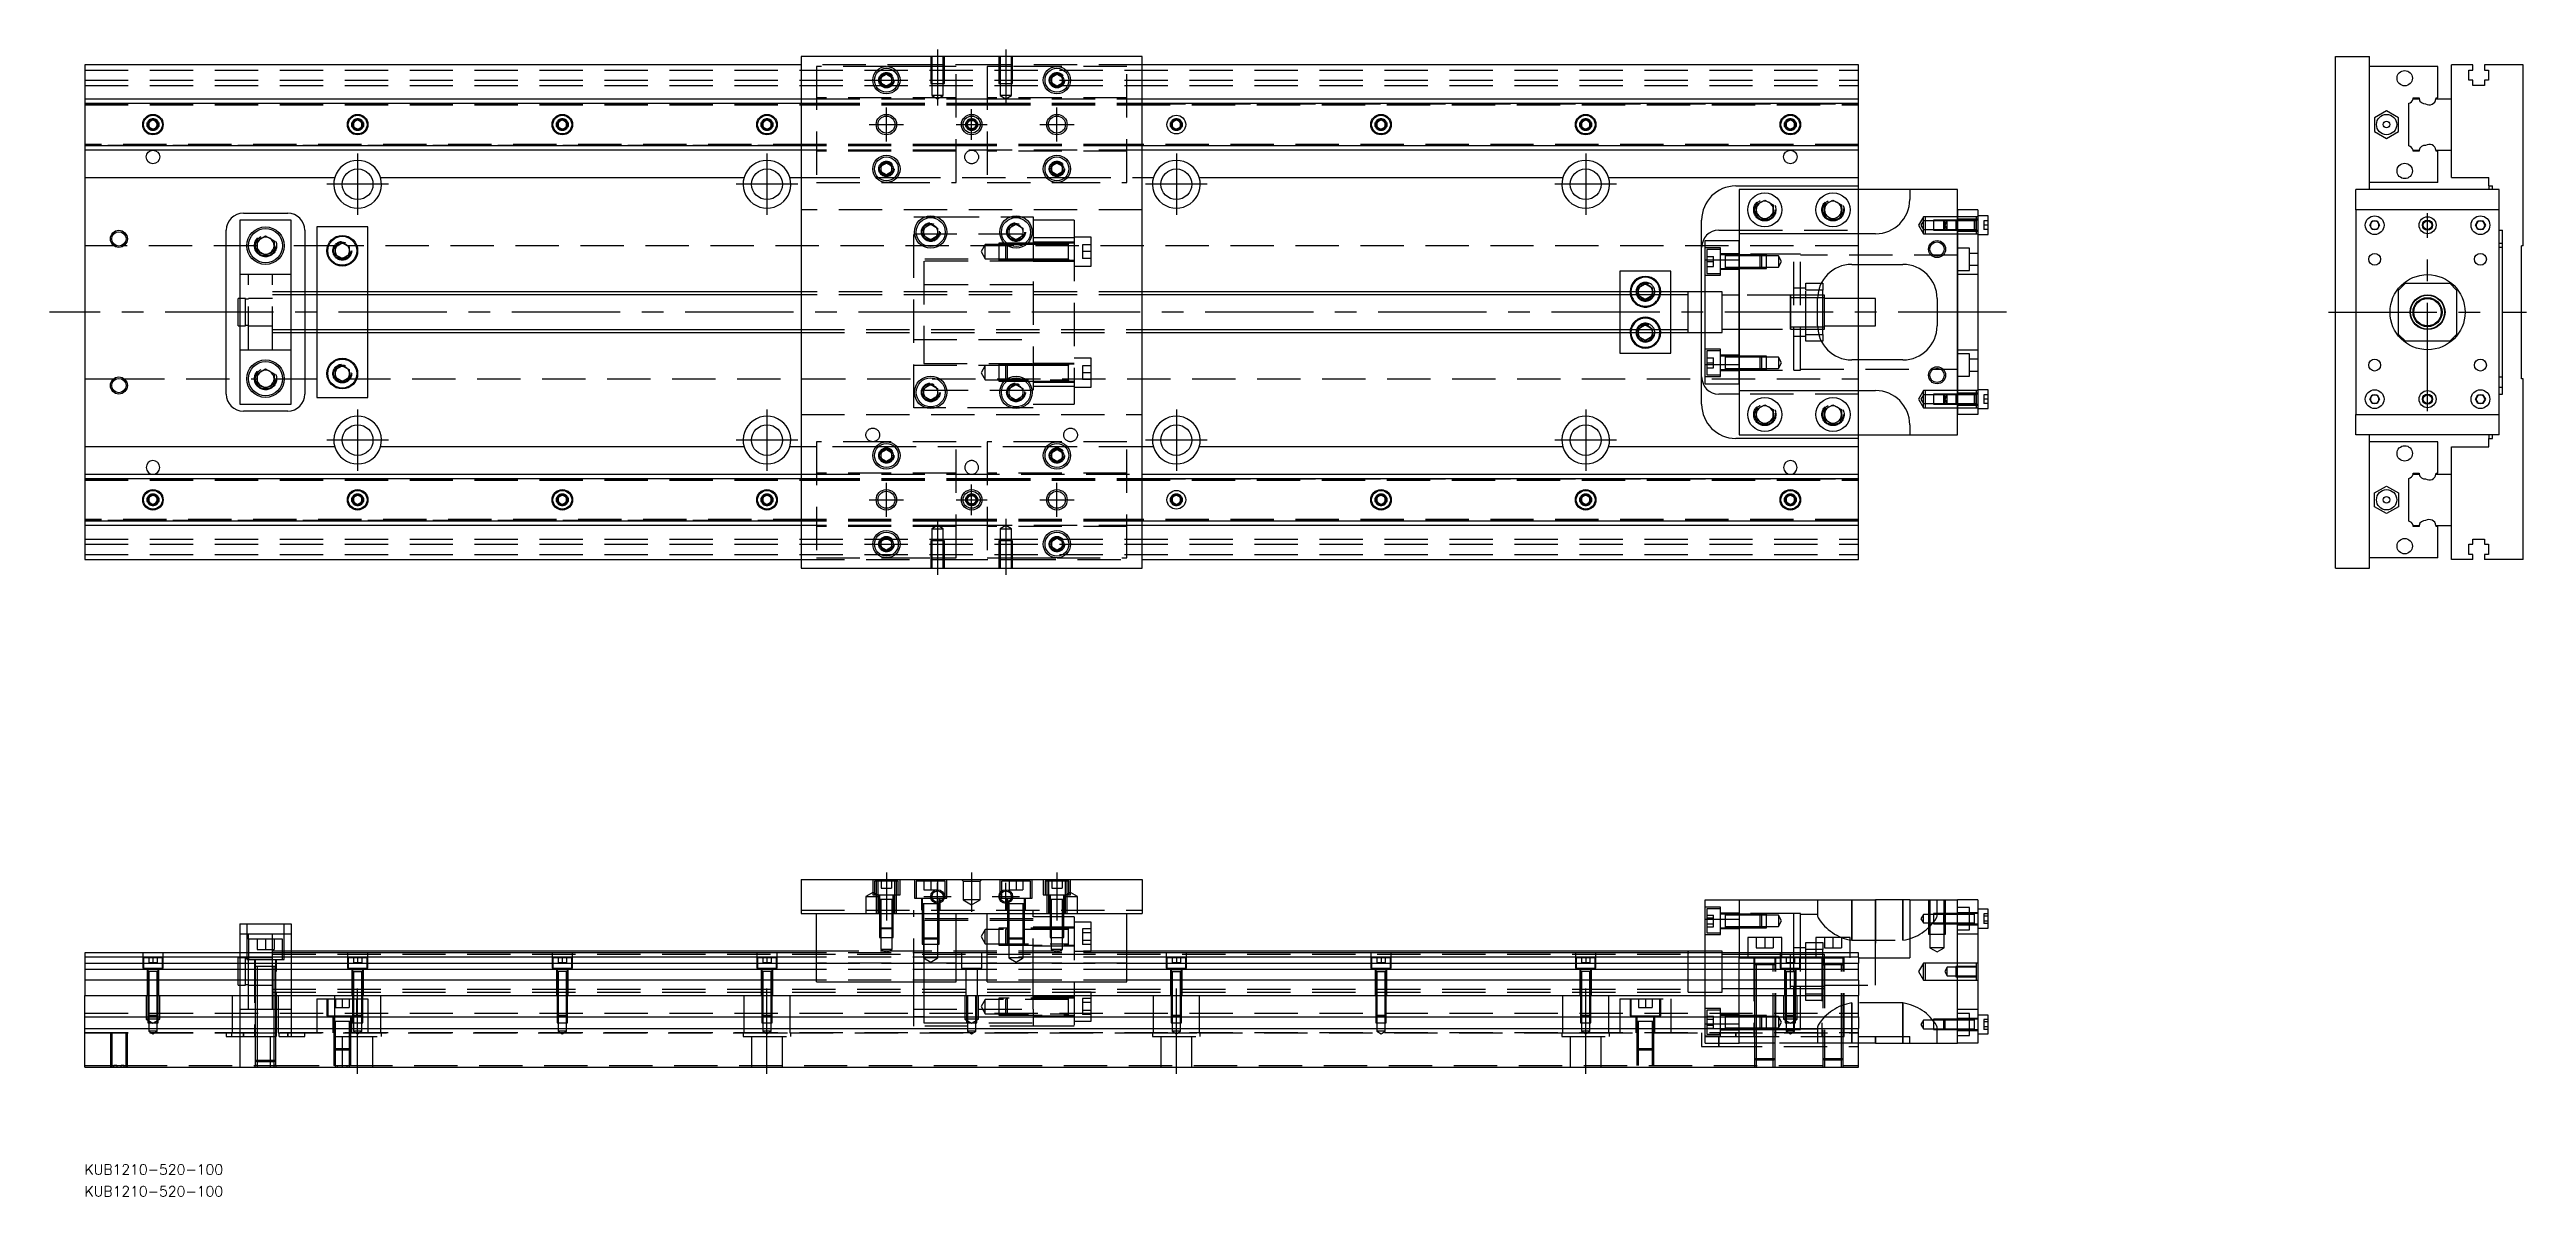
# Model space of a CAD drawing. Extents: x -10 to 716, y -259 to 77.
import ezdxf

# ---------------------------------------------------------------- set-up
doc = ezdxf.new("R2010")
doc.units = 0
doc.linetypes.add('CENTER', pattern=[50.8, 31.75, -6.35, 6.35, -6.35])
doc.linetypes.add('DASHED', pattern=[19.05, 12.7, -6.35])
doc.layers.get('0').update_dxf_attribs({"linetype": 'CONTINUOUS'})
doc.layers.add('CENTER', color=1, linetype='CENTER')
doc.styles.get("Standard").update_dxf_attribs({"font": 'txt.shx', "height": 3, "bigfont": 'bigfont.shx'})

# ---------------------------------------------------------------- blocks, each defined once
blk = doc.blocks.new('*U2')
at = {"color": 7, "linetype": 'CONTINUOUS'}
blk.add_text('KUB1210-520-100', height=3, dxfattribs=at).set_placement((-0.07, -252.85))
blk = doc.blocks.new('*U3')
at = {"color": 7, "linetype": 'CONTINUOUS'}
blk.add_text('KUB1210-520-100', height=3, dxfattribs=at).set_placement((-0.07, -259.24))

msp = doc.modelspace()

# ---------------------------------------------------------------- linework, layer by layer
at = {"color": 7, "linetype": 'CONTINUOUS'}
for p, q in [((310, 75), (210, 75)), ((210, 75), (210, -75)), ((310, -75), (310, 75)), ((659.79, -75), (659.79, 75)), ((659.79, 75), (669.79, 75)), ((669.79, 36), (669.79, 75)), ((210, 72.5), (0, 72.5)), ((0, 72.5), (0, 62.5)), ((233.5, 68.866026), (235, 69.73205)), ((233.5, 67.133974), (233.5, 68.866026)), ((235, 66.26795), (233.5, 67.133974)), ((235, 69.73205), (236.5, 68.866026)), ((236.5, 67.133974), (235, 66.26795)), ((236.5, 68.866026), (236.5, 67.133974)), ((283.5, 68.866026), (285, 69.73205)), ((283.5, 67.133974), (283.5, 68.866026)), ((285, 66.26795), (283.5, 67.133974)), ((285, 69.73205), (286.5, 68.866026)), ((286.5, 67.133974), (285, 66.26795)), ((286.5, 68.866026), (286.5, 67.133974)), ((520, 72.5), (310, 72.5)), ((520, 62.5), (520, 72.5)), ((689.79, 72), (669.79, 72)), ((689.79, 62.8), (689.79, 72)), ((693.79, 62.5), (693.79, 72.5)), ((700.09, 72.5), (693.79, 72.5)), ((698.94, 71), (700.09, 71)), ((698.94, 68), (698.94, 71)), ((700.09, 68), (698.94, 68)), ((700.09, 71), (700.09, 72.5)), ((700.09, 66.5), (700.09, 68)), ((703.49, 66.5), (700.09, 66.5)), ((703.49, 72.5), (703.49, 71)), ((714.79, 72.5), (703.49, 72.5)), ((703.49, 71), (704.64, 71)), ((703.49, 68), (703.49, 66.5)), ((704.64, 68), (703.49, 68)), ((704.64, 71), (704.64, 68)), ((714.79, 19.5), (714.79, 72.5)), ((0, 62.5), (210, 62.5)), ((0, 62.5), (0, 61.247728)), ((0, 61.247728), (0, 48.752272)), ((0, 61.247728), (210, 61.247728)), ((310, 62.5), (520, 62.5)), ((310, 61.247728), (520, 61.247728)), ((520, 61.247728), (520, 62.5)), ((520, 48.752272), (520, 61.247728)), ((674.79, 59.041452), (671.29, 57.020726)), ((678.289999, 57.020726), (674.79, 59.041452)), ((681.29, 48.752272), (681.29, 61.247728)), ((682.542272, 62.5), (684.31668, 62.5)), ((682.587056, 62.8), (684.29, 62.8)), ((689.267372, 62.5), (693.79, 62.5)), ((689.29, 62.8), (689.79, 62.8)), ((693.79, 47.5), (693.79, 62.5)), ((693.79, 47.5), (693.79, 62.5)), ((18.75, 55.721688), (20, 56.443376)), ((18.75, 54.278312), (18.75, 55.721688)), ((20, 53.556624), (18.75, 54.278312)), ((20, 56.443376), (21.25, 55.721688)), ((21.25, 54.278312), (20, 53.556624)), ((21.25, 55.721688), (21.25, 54.278312)), ((78.75, 55.721688), (80, 56.443376)), ((78.75, 54.278312), (78.75, 55.721688)), ((80, 53.556624), (78.75, 54.278312)), ((80, 56.443376), (81.25, 55.721688)), ((81.25, 54.278312), (80, 53.556624)), ((81.25, 55.721688), (81.25, 54.278312)), ((138.75, 55.721688), (140, 56.443376)), ((138.75, 54.278312), (138.75, 55.721688)), ((140, 53.556624), (138.75, 54.278312)), ((140, 56.443376), (141.25, 55.721688)), ((141.25, 54.278312), (140, 53.556624)), ((141.25, 55.721688), (141.25, 54.278312)), ((198.75, 55.721688), (200, 56.443376)), ((198.75, 54.278312), (198.75, 55.721688)), ((200, 53.556624), (198.75, 54.278312)), ((200, 56.443376), (201.25, 55.721688)), ((201.25, 54.278312), (200, 53.556624)), ((201.25, 55.721688), (201.25, 54.278312)), ((318.75, 55.721688), (320, 56.443376)), ((318.75, 54.278312), (318.75, 55.721688)), ((320, 53.556624), (318.75, 54.278312)), ((320, 56.443376), (321.25, 55.721688)), ((321.25, 54.278312), (320, 53.556624)), ((321.25, 55.721688), (321.25, 54.278312)), ((378.75, 55.721688), (380, 56.443376)), ((378.75, 54.278312), (378.75, 55.721688)), ((380, 53.556624), (378.75, 54.278312)), ((380, 56.443376), (381.25, 55.721688)), ((381.25, 54.278312), (380, 53.556624)), ((381.25, 55.721688), (381.25, 54.278312)), ((438.75, 55.721688), (440, 56.443376)), ((438.75, 54.278312), (438.75, 55.721688)), ((440, 53.556624), (438.75, 54.278312)), ((440, 56.443376), (441.25, 55.721688)), ((441.25, 54.278312), (440, 53.556624)), ((441.25, 55.721688), (441.25, 54.278312)), ((498.75, 55.721688), (500, 56.443376)), ((498.75, 54.278312), (498.75, 55.721688)), ((500, 53.556624), (498.75, 54.278312)), ((500, 56.443376), (501.25, 55.721688)), ((501.25, 54.278312), (500, 53.556624)), ((501.25, 55.721688), (501.25, 54.278312)), ((671.29, 57.020726), (671.289999, 52.979274)), ((671.289999, 52.979274), (674.79, 50.958548)), ((674.79, 50.958548), (678.289999, 52.979274)), ((678.289999, 52.979274), (678.289999, 57.020726)), ((210, 48.752272), (0, 48.752272)), ((0, 48.752272), (0, 47.5)), ((210, 47.5), (0, 47.5)), ((0, 47.5), (0, 39.5)), ((233.5, 42.866026), (235, 43.73205)), ((235, 43.73205), (236.5, 42.866026)), ((283.5, 42.866026), (285, 43.73205)), ((285, 43.73205), (286.5, 42.866026)), ((520, 48.752272), (310, 48.752272)), ((520, 47.5), (310, 47.5)), ((520, 47.5), (520, 48.752272)), ((520, 39.5), (520, 47.5)), ((682.542272, 47.5), (684.31668, 47.5)), ((684.29, 47.2), (682.587056, 47.2)), ((689.267372, 47.5), (693.79, 47.5)), ((689.79, 47.2), (689.29, 47.2)), ((689.79, 38), (689.79, 47.2)), ((693.79, 39.5), (693.79, 47.5)), ((0, 39.5), (73.291796, 39.5)), ((0, 39.5), (0, -39.5)), ((86.708204, 39.5), (193.291796, 39.5)), ((206.708204, 39.5), (210, 39.5)), ((233.5, 41.133974), (233.5, 42.866026)), ((235, 40.26795), (233.5, 41.133974)), ((236.5, 41.133974), (235, 40.26795)), ((236.5, 42.866026), (236.5, 41.133974)), ((283.5, 41.133974), (283.5, 42.866026)), ((285, 40.26795), (283.5, 41.133974)), ((286.5, 41.133974), (285, 40.26795)), ((286.5, 42.866026), (286.5, 41.133974)), ((310, 39.5), (313.291796, 39.5)), ((326.708204, 39.5), (433.291796, 39.5)), ((446.708204, 39.5), (520, 39.5)), ((484, 37), (520, 37)), ((520, 37), (520, 39.5)), ((520, 36), (520, 37)), ((689.79, 38), (669.79, 38)), ((693.79, 39.5), (704.79, 39.5)), ((704.79, 37), (704.79, 39.5)), ((704.79, 37), (705.79, 37)), ((704.79, 37), (704.79, 36)), ((705.79, 36), (705.79, 37)), ((485, 36), (485, 23)), ((535, 36), (485, 36)), ((490, 31.443376), (492.5, 32.886752)), ((490, 28.556624), (490, 31.443376)), ((492.5, 32.886752), (495, 31.443376)), ((495, 31.443376), (495, 28.556624)), ((510, 31.443376), (512.5, 32.886752)), ((510, 28.556624), (510, 31.443376)), ((512.5, 32.886752), (515, 31.443376)), ((515, 31.443376), (515, 28.556624)), ((535, 36), (535, 33)), ((549, 36), (535, 36)), ((549, 30), (549, 36)), ((555, 30), (549, 30)), ((549, 30), (549, -30)), ((549, -30), (549, 30)), ((555, 30), (555, -30)), ((665.79, 30), (665.79, 36)), ((707.79, 36), (665.79, 36)), ((665.79, 30), (665.79, -30)), ((707.79, 30), (665.79, 30)), ((707.79, 30), (707.79, 36)), ((707.79, -30), (707.79, 30)), ((41.5, -24), (41.5, 24)), ((60.5, 27), (45.5, 27)), ((45.5, 27), (45.5, -27)), ((46.5, 29), (59.5, 29)), ((50.5, 20.943376), (53, 22.386752)), ((53, 22.386752), (55.5, 20.943376)), ((60.5, -27), (60.5, 27)), ((64.5, 24), (64.5, 6)), ((83, 25), (68, 25)), ((68, 25), (68, 6)), ((83, 6), (83, 25)), ((246, 24.6547), (248, 25.809402)), ((246, 22.3453), (246, 24.6547)), ((248, 21.190598), (246, 22.3453)), ((248, 25.809402), (250, 24.6547)), ((250, 22.3453), (248, 21.190598)), ((250, 24.6547), (250, 22.3453)), ((271, 24.6547), (273, 25.809402)), ((271, 22.3453), (271, 24.6547)), ((273, 21.190598), (271, 22.3453)), ((273, 25.809402), (275, 24.6547)), ((275, 22.3453), (273, 21.190598)), ((275, 24.6547), (275, 22.3453)), ((474, 6), (474, 27)), ((479, 24), (485, 24)), ((485, 23), (485, 15.32971)), ((525, 23), (485, 23)), ((492.5, 27.113248), (490, 28.556624)), ((495, 28.556624), (492.5, 27.113248)), ((512.5, 27.113248), (510, 28.556624)), ((515, 28.556624), (512.5, 27.113248)), ((554, 23.999994), (554, 27.000006)), ((554, 23.999994), (554, 27.000006)), ((554, 26.75), (554, 27.000006)), ((554, 24.25), (554, 26.75)), ((554, 23.999994), (554, 24.25)), ((558, 28.25), (555, 28.25)), ((555, 22.75), (558, 22.75)), ((558, 22.75), (558, 28.25)), ((669.846624, 25.5), (670.568312, 26.75)), ((670.568312, 24.25), (669.846624, 25.5)), ((670.568312, 26.75), (672.011688, 26.75)), ((672.011688, 24.25), (670.568312, 24.25)), ((672.011688, 26.75), (672.733376, 25.5)), ((672.733376, 25.5), (672.011688, 24.25)), ((700.846624, 25.5), (701.568312, 26.75)), ((701.568312, 24.25), (700.846624, 25.5)), ((701.568312, 26.75), (703.011688, 26.75)), ((703.011688, 24.25), (701.568312, 24.25)), ((703.011688, 26.75), (703.733376, 25.5)), ((703.733376, 25.5), (703.011688, 24.25)), ((707.79, 24), (708.79, 24)), ((708.79, -24), (708.79, 24)), ((50.5, 18.056624), (50.5, 20.943376)), ((53, 16.613248), (50.5, 18.056624)), ((55.5, 18.056624), (53, 16.613248)), ((55.5, 20.943376), (55.5, 18.056624)), ((73.5, 19.1547), (75.5, 20.309402)), ((73.5, 16.8453), (73.5, 19.1547)), ((75.5, 15.690598), (73.5, 16.8453)), ((75.5, 20.309402), (77.5, 19.1547)), ((77.5, 16.8453), (75.5, 15.690598)), ((77.5, 19.1547), (77.5, 16.8453)), ((475, 21), (485, 21)), ((475, 15.32971), (475, 21)), ((475, 15.32971), (485, 15.32971)), ((475, -15.32971), (475, 15.32971)), ((485, -15.32971), (485, 15.32971)), ((485, 15.32971), (485, -15.32971)), ((708.79, 20.1), (707.79, 20.1)), ((708.79, 19), (707.79, 19)), ((714.79, 19.5), (714.29, 19.5)), ((714.29, -19.5), (714.29, 19.5)), ((465, 12), (450, 12)), ((450, 12), (450, 6)), ((455.5, 7.1547), (457.5, 8.309402)), ((457.5, 8.309402), (459.5, 7.1547)), ((465, 6), (465, 12)), ((509.069714, 8.5), (509.5, 8.5)), ((509.5, 8.5), (509.5, 6.5)), ((518, 14), (533, 14)), ((520, 4), (520, 14)), ((680.29, 8.5), (678.29, 6.5)), ((680.29, 8.5), (693.29, 8.5)), ((695.29, 6.5), (693.29, 8.5)), ((45, 0), (45, 4)), ((45.5, 4), (45, 4)), ((210, 6), (60.5, 6)), ((470, 6), (310, 6)), ((455.5, 6), (455.5, 7.1547)), ((459.5, 7.1547), (459.5, 6)), ((470, 6), (469.995, 6)), ((470, -6.000006), (470, 6.000006)), ((470, 5.125), (470, 6.000006)), ((470, -5.999164), (470, 6)), ((475, 6), (470, 6)), ((470.005, 6), (470, 6)), ((470, -5.125), (470, 5.125)), ((508, -4), (508, 4)), ((509.5, 4.25), (508.003126, 4.25)), ((509.5, 6.5), (508.317542, 6.5)), ((509.5, -6.5), (509.5, 6.5)), ((510, 5), (509.5, 5)), ((510, 4.25), (509.5, 4.25)), ((510, 0), (510, 5)), ((525, 4), (510, 4)), ((525, 0), (525, 4)), ((543, 4), (543, -4)), ((678.29, -6.5), (678.29, 6.5)), ((695.29, 6.5), (695.29, -6.5)), ((45, -4), (45, 0)), ((45, -4), (45.5, -4)), ((60.5, -6), (210, -6)), ((64.5, -6), (64.5, -24)), ((68, -6), (68, -25)), ((83, -25), (83, -6)), ((310, -6), (470, -6)), ((450, -6), (450, -12)), ((455.5, -7.1547), (455.5, -6)), ((457.5, -8.309402), (455.5, -7.1547)), ((459.5, -7.1547), (457.5, -8.309402)), ((459.5, -6), (459.5, -7.1547)), ((465, -12), (465, -6)), ((469.995, -6), (470, -6)), ((470, -6.000006), (470, -5.125)), ((470, -6), (470, -5.999164)), ((470, -6), (475, -6)), ((470, -6), (470.005, -6)), ((474, -27), (474, -6)), ((508.003126, -4.25), (509.5, -4.25)), ((508.317542, -6.5), (509.5, -6.5)), ((509.5, -4.25), (510, -4.25)), ((509.5, -5), (510, -5)), ((509.5, -6.5), (509.5, -8.5)), ((510, -5), (510, 0)), ((510, -4), (525, -4)), ((520, -14), (520, -4)), ((525, -4), (525, 0)), ((678.29, -6.5), (680.29, -8.5)), ((693.29, -8.5), (695.29, -6.5)), ((450, -12), (465, -12)), ((509.5, -8.5), (509.069714, -8.5)), ((533, -14), (518, -14)), ((693.29, -8.5), (680.29, -8.5)), ((50.5, -18.056624), (53, -16.613248)), ((50.5, -20.943376), (50.5, -18.056624)), ((53, -22.386752), (50.5, -20.943376)), ((53, -16.613248), (55.5, -18.056624)), ((55.5, -20.943376), (53, -22.386752)), ((55.5, -18.056624), (55.5, -20.943376)), ((73.5, -16.8453), (75.5, -15.690598)), ((73.5, -19.1547), (73.5, -16.8453)), ((75.5, -20.309402), (73.5, -19.1547)), ((75.5, -15.690598), (77.5, -16.8453)), ((77.5, -19.1547), (75.5, -20.309402)), ((77.5, -16.8453), (77.5, -19.1547)), ((246, -22.3453), (248, -21.190598)), ((248, -21.190598), (250, -22.3453)), ((271, -22.3453), (273, -21.190598)), ((273, -21.190598), (275, -22.3453)), ((475, -21), (475, -15.32971)), ((475, -15.32971), (485, -15.32971)), ((475, -21), (485, -21)), ((485, -15.32971), (485, -23)), ((707.79, -19), (708.79, -19)), ((714.79, -19.5), (714.29, -19.5)), ((714.79, -72.5), (714.79, -19.5)), ((45.5, -27), (60.5, -27)), ((59.5, -29), (46.5, -29)), ((68, -25), (83, -25)), ((246, -24.6547), (246, -22.3453)), ((248, -25.809402), (246, -24.6547)), ((250, -24.6547), (248, -25.809402)), ((250, -22.3453), (250, -24.6547)), ((271, -24.6547), (271, -22.3453)), ((273, -25.809402), (271, -24.6547)), ((275, -24.6547), (273, -25.809402)), ((275, -22.3453), (275, -24.6547)), ((485, -24), (479, -24)), ((485, -23), (525, -23)), ((485, -23), (485, -36)), ((490, -28.556624), (492.5, -27.113248)), ((490, -31.443376), (490, -28.556624)), ((492.5, -27.113248), (495, -28.556624)), ((495, -28.556624), (495, -31.443376)), ((510, -28.556624), (512.5, -27.113248)), ((510, -31.443376), (510, -28.556624)), ((512.5, -27.113248), (515, -28.556624)), ((515, -28.556624), (515, -31.443376)), ((558, -22.75), (555, -22.75)), ((555, -28.25), (558, -28.25)), ((558, -28.25), (558, -22.75)), ((669.846624, -25.5), (670.568312, -24.25)), ((670.568312, -26.75), (669.846624, -25.5)), ((670.568312, -24.25), (672.011688, -24.25)), ((672.011688, -26.75), (670.568312, -26.75)), ((672.011688, -24.25), (672.733376, -25.5)), ((672.733376, -25.5), (672.011688, -26.75)), ((700.846624, -25.5), (701.568312, -24.25)), ((701.568312, -26.75), (700.846624, -25.5)), ((701.568312, -24.25), (703.011688, -24.25)), ((703.011688, -26.75), (701.568312, -26.75)), ((703.011688, -24.25), (703.733376, -25.5)), ((703.733376, -25.5), (703.011688, -26.75)), ((707.79, -22), (708.79, -22)), ((707.79, -24), (708.79, -24)), ((485, -36), (535, -36)), ((492.5, -32.886752), (490, -31.443376)), ((495, -31.443376), (492.5, -32.886752)), ((512.5, -32.886752), (510, -31.443376)), ((515, -31.443376), (512.5, -32.886752)), ((520, -37), (520, -36)), ((535, -33), (535, -36)), ((535, -36), (549, -36)), ((555, -30), (549, -30)), ((549, -36), (549, -30)), ((665.79, -30), (707.79, -30)), ((665.79, -36), (665.79, -30)), ((707.79, -36), (665.79, -36)), ((669.79, -75), (669.79, -36)), ((704.79, -36), (704.79, -37)), ((705.79, -37), (705.79, -36)), ((707.79, -36), (707.79, -30)), ((73.291796, -39.5), (0, -39.5)), ((0, -39.5), (0, -47.5)), ((193.291796, -39.5), (86.708204, -39.5)), ((210, -39.5), (206.708204, -39.5)), ((233.5, -41.133974), (235, -40.26795)), ((233.5, -42.866026), (233.5, -41.133974)), ((235, -43.73205), (233.5, -42.866026)), ((235, -40.26795), (236.5, -41.133974)), ((236.5, -42.866026), (235, -43.73205)), ((236.5, -41.133974), (236.5, -42.866026)), ((283.5, -41.133974), (285, -40.26795)), ((283.5, -42.866026), (283.5, -41.133974)), ((285, -43.73205), (283.5, -42.866026)), ((285, -40.26795), (286.5, -41.133974)), ((286.5, -42.866026), (285, -43.73205)), ((286.5, -41.133974), (286.5, -42.866026)), ((313.291796, -39.5), (310, -39.5)), ((433.291796, -39.5), (326.708204, -39.5)), ((520, -39.5), (446.708204, -39.5)), ((520, -37), (484, -37)), ((520, -39.5), (520, -37)), ((520, -47.5), (520, -39.5)), ((689.79, -38), (669.79, -38)), ((689.79, -47.2), (689.79, -38)), ((693.79, -47.5), (693.79, -39.5)), ((693.79, -39.5), (704.79, -39.5)), ((704.79, -39.5), (704.79, -37)), ((704.79, -37), (705.79, -37)), ((0, -47.5), (210, -47.5)), ((0, -47.5), (0, -48.752272)), ((0, -48.752272), (210, -48.752272)), ((0, -48.752272), (0, -61.247728)), ((310, -47.5), (520, -47.5)), ((310, -48.752272), (520, -48.752272)), ((520, -48.752272), (520, -47.5)), ((520, -61.247728), (520, -48.752272)), ((681.29, -61.247728), (681.29, -48.752272)), ((682.542272, -47.5), (684.31668, -47.5)), ((682.587056, -47.2), (684.29, -47.2)), ((689.267372, -47.5), (693.79, -47.5)), ((689.29, -47.2), (689.79, -47.2)), ((693.79, -62.5), (693.79, -47.5)), ((693.79, -62.5), (693.79, -47.5)), ((18.75, -54.278312), (20, -53.556624)), ((18.75, -55.721688), (18.75, -54.278312)), ((20, -56.443376), (18.75, -55.721688)), ((20, -53.556624), (21.25, -54.278312)), ((21.25, -55.721688), (20, -56.443376)), ((21.25, -54.278312), (21.25, -55.721688)), ((78.75, -54.278312), (80, -53.556624)), ((78.75, -55.721688), (78.75, -54.278312)), ((80, -56.443376), (78.75, -55.721688)), ((80, -53.556624), (81.25, -54.278312)), ((81.25, -55.721688), (80, -56.443376)), ((81.25, -54.278312), (81.25, -55.721688)), ((138.75, -54.278312), (140, -53.556624)), ((138.75, -55.721688), (138.75, -54.278312)), ((140, -56.443376), (138.75, -55.721688)), ((140, -53.556624), (141.25, -54.278312)), ((141.25, -55.721688), (140, -56.443376)), ((141.25, -54.278312), (141.25, -55.721688)), ((198.75, -54.278312), (200, -53.556624)), ((198.75, -55.721688), (198.75, -54.278312)), ((200, -56.443376), (198.75, -55.721688)), ((200, -53.556624), (201.25, -54.278312)), ((201.25, -55.721688), (200, -56.443376)), ((201.25, -54.278312), (201.25, -55.721688)), ((318.75, -54.278312), (320, -53.556624)), ((318.75, -55.721688), (318.75, -54.278312)), ((320, -56.443376), (318.75, -55.721688)), ((320, -53.556624), (321.25, -54.278312)), ((321.25, -55.721688), (320, -56.443376)), ((321.25, -54.278312), (321.25, -55.721688)), ((378.75, -54.278312), (380, -53.556624)), ((378.75, -55.721688), (378.75, -54.278312)), ((380, -56.443376), (378.75, -55.721688)), ((380, -53.556624), (381.25, -54.278312)), ((381.25, -55.721688), (380, -56.443376)), ((381.25, -54.278312), (381.25, -55.721688)), ((438.75, -54.278312), (440, -53.556624)), ((438.75, -55.721688), (438.75, -54.278312)), ((440, -56.443376), (438.75, -55.721688)), ((440, -53.556624), (441.25, -54.278312)), ((441.25, -55.721688), (440, -56.443376)), ((441.25, -54.278312), (441.25, -55.721688)), ((498.75, -54.278312), (500, -53.556624)), ((498.75, -55.721688), (498.75, -54.278312)), ((500, -56.443376), (498.75, -55.721688)), ((500, -53.556624), (501.25, -54.278312)), ((501.25, -55.721688), (500, -56.443376)), ((501.25, -54.278312), (501.25, -55.721688)), ((671.289999, -52.979274), (674.79, -50.958548)), ((671.29, -57.020726), (671.289999, -52.979274)), ((674.79, -59.041452), (671.29, -57.020726)), ((674.79, -50.958548), (678.289999, -52.979274)), ((678.289999, -57.020726), (674.79, -59.041452)), ((678.289999, -52.979274), (678.289999, -57.020726)), ((0, -61.247728), (0, -62.5)), ((210, -61.247728), (0, -61.247728)), ((210, -62.5), (0, -62.5)), ((0, -62.5), (0, -72.5)), ((520, -61.247728), (310, -61.247728)), ((520, -62.5), (310, -62.5)), ((520, -62.5), (520, -61.247728)), ((520, -72.5), (520, -62.5)), ((682.542272, -62.5), (684.31668, -62.5)), ((684.29, -62.8), (682.587056, -62.8)), ((689.267372, -62.5), (693.79, -62.5)), ((689.79, -62.8), (689.29, -62.8)), ((689.79, -72), (689.79, -62.8)), ((693.79, -72.5), (693.79, -62.5)), ((0, -72.5), (210, -72.5)), ((233.5, -67.133974), (235, -66.26795)), ((233.5, -68.866026), (233.5, -67.133974)), ((235, -69.73205), (233.5, -68.866026)), ((235, -66.26795), (236.5, -67.133974)), ((236.5, -68.866026), (235, -69.73205)), ((236.5, -67.133974), (236.5, -68.866026)), ((283.5, -67.133974), (285, -66.26795)), ((283.5, -68.866026), (283.5, -67.133974)), ((285, -69.73205), (283.5, -68.866026)), ((285, -66.26795), (286.5, -67.133974)), ((286.5, -68.866026), (285, -69.73205)), ((286.5, -67.133974), (286.5, -68.866026)), ((310, -72.5), (520, -72.5)), ((689.79, -72), (669.79, -72)), ((700.09, -72.5), (693.79, -72.5)), ((698.94, -68), (700.09, -68)), ((698.94, -71), (698.94, -68)), ((700.09, -71), (698.94, -71)), ((700.09, -66.5), (703.49, -66.5)), ((700.09, -68), (700.09, -66.5)), ((700.09, -72.5), (700.09, -71)), ((703.49, -66.5), (703.49, -68)), ((703.49, -68), (704.64, -68)), ((703.49, -71), (703.49, -72.5)), ((704.64, -71), (703.49, -71)), ((714.79, -72.5), (703.49, -72.5)), ((704.64, -68), (704.64, -71)), ((210, -75), (310, -75)), ((659.79, -75), (669.79, -75)), ((210, -166.31), (210, -176.31)), ((210, -166.31), (310, -166.31)), ((310, -166.31), (310, -176.31)), ((475, -177.98029), (475, -172.31)), ((475, -172.31), (485, -172.31)), ((485, -172.31), (525, -172.31)), ((485, -172.31), (485, -187.81)), ((525, -189.31), (525, -172.31)), ((535, -172.31), (525, -172.31)), ((535, -172.31), (549, -172.31)), ((535, -172.31), (535, -189.31)), ((555, -172.31), (549, -172.31)), ((549, -214.31), (549, -172.31)), ((555, -172.31), (555, -214.31)), ((45.5, -179.31), (60.5, -179.31)), ((45.5, -179.31), (45.5, -187.81)), ((60.5, -179.31), (60.5, -187.81)), ((210, -176.31), (310, -176.31)), ((214.5, -196.31), (214.5, -176.31)), ((255.5, -196.31), (255.5, -176.31)), ((264.5, -196.31), (264.5, -176.31)), ((305.5, -196.31), (305.5, -176.31)), ((475, -177.98029), (485, -177.98029)), ((475, -187.81), (475, -177.98029)), ((558, -175.06), (555, -175.06)), ((555, -180.56), (558, -180.56)), ((558, -180.56), (558, -175.06)), ((214.5, -187.81), (0, -187.81)), ((0, -187.81), (0, -189.062272)), ((214.5, -187.31), (60.5, -187.31)), ((264.5, -187.81), (255.5, -187.81)), ((470.005, -187.31), (305.5, -187.31)), ((520, -187.81), (305.5, -187.81)), ((475, -187.31), (469.995, -187.31)), ((470, -193.31), (470, -187.309994)), ((470, -199.310006), (470, -187.309994)), ((470, -187.808756), (470, -187.31)), ((470, -198.435), (470, -188.185)), ((497.5, -183.31), (487.5, -183.31)), ((487.5, -183.31), (487.5, -187.81)), ((497.5, -187.81), (497.5, -183.31)), ((517.5, -183.31), (507.5, -183.31)), ((507.5, -183.31), (507.5, -187.81)), ((517.5, -187.81), (517.5, -183.31)), ((520, -189.062272), (520, -187.81)), ((214.5, -189.062272), (0, -189.062272)), ((0, -189.062272), (0, -190.83668)), ((0, -190.83668), (214.5, -190.83668)), ((0, -190.83668), (0, -192.733076)), ((214.5, -192.733076), (0, -192.733076)), ((0, -192.733076), (0, -195.787372)), ((214.5, -195.787372), (0, -195.787372)), ((0, -195.787372), (0, -200.31)), ((264.5, -189.062272), (255.5, -189.062272)), ((255.5, -190.83668), (264.5, -190.83668)), ((264.5, -192.733076), (255.5, -192.733076)), ((264.5, -195.787372), (255.5, -195.787372)), ((520, -189.062272), (305.5, -189.062272)), ((305.5, -190.83668), (520, -190.83668)), ((520, -192.733076), (305.5, -192.733076)), ((520, -195.787372), (305.5, -195.787372)), ((520, -189.062272), (520, -190.83668)), ((520, -189.31), (535, -189.31)), ((520, -192.733076), (520, -190.83668)), ((520, -195.787372), (520, -192.733076)), ((520, -195.787372), (520, -200.31)), ((0, -200.31), (520, -200.31)), ((0, -206.61), (0, -200.31)), ((214.5, -196.31), (255.5, -196.31)), ((264.5, -196.31), (305.5, -196.31)), ((470, -199.310006), (470, -198.435)), ((520, -206.61), (520, -200.31)), ((0, -206.61), (520, -206.61)), ((0, -210.01), (0, -206.61)), ((0, -210.01), (520, -210.01)), ((0, -221.31), (0, -210.01)), ((520, -206.61), (520, -210.01)), ((520, -221.31), (520, -210.01)), ((558, -206.06), (555, -206.06)), ((558, -211.56), (558, -206.06)), ((520, -212.31), (535, -212.31)), ((525, -214.31), (520, -214.31)), ((525, -214.31), (525, -212.31)), ((525, -214.31), (535, -214.31)), ((535, -214.31), (535, -212.31)), ((535, -214.31), (549, -214.31)), ((555, -214.31), (549, -214.31)), ((555, -211.56), (558, -211.56)), ((0, -221.31), (520, -221.31))]:
    msp.add_line(p, q, dxfattribs=at)
at = {"color": 3, "linetype": 'DASHED'}
for p, q in [((248.000006, 75), (248.000006, 67)), ((248.35, 75), (248.35, 67)), ((251.65, 67), (251.65, 75)), ((251.999994, 67), (251.999994, 75)), ((268.000006, 75), (268.000006, 67)), ((268.35, 75), (268.35, 67)), ((271.65, 67), (271.65, 75)), ((271.999994, 67), (271.999994, 75)), ((0, 71), (520, 71)), ((0, 68), (520, 68)), ((0, 66.5), (520, 66.5)), ((248.000006, 72.5), (210, 72.5)), ((235, 72), (214.5, 72)), ((214.5, 72), (214.5, 38)), ((248.000006, 72), (235, 72)), ((236.973226, 68.326156), (237, 68)), ((251.999994, 72.5), (248.000006, 72.5)), ((251.999994, 72), (248.000006, 72)), ((248.000006, 67), (251.999994, 67)), ((248.35, 67), (248.35, 63.5)), ((251.65, 63.5), (251.65, 67)), ((268.000006, 72.5), (251.999994, 72.5)), ((255.5, 72), (251.999994, 72)), ((255.5, 38), (255.5, 72)), ((268.000006, 72), (264.5, 72)), ((264.5, 72), (264.5, 38)), ((271.999994, 72.5), (268.000006, 72.5)), ((271.999994, 72), (268.000006, 72)), ((268.000006, 67), (271.999994, 67)), ((268.35, 67), (268.35, 63.5)), ((271.65, 63.5), (271.65, 67)), ((310, 72.5), (271.999994, 72.5)), ((285, 72), (271.999994, 72)), ((283, 68), (283.023172, 68.30356)), ((305.5, 72), (285, 72)), ((305.5, 38), (305.5, 72)), ((0, 61.1147), (210, 61.1147)), ((0, 61.1), (214.5, 61.1)), ((0, 60.8), (214.5, 60.8)), ((210, 62.5), (214.5, 62.5)), ((210, 61.247728), (214.5, 61.247728)), ((210, 61.1147), (214.5, 61.1147)), ((255.5, 62.8), (214.5, 62.8)), ((214.5, 62.5), (255.5, 62.5)), ((214.5, 61.247728), (255.5, 61.247728)), ((214.5, 61.1147), (255.5, 61.1147)), ((214.5, 61.1), (255.5, 61.1)), ((214.5, 60.8), (255.5, 60.8)), ((251.65, 63.5), (248.35, 63.5)), ((248.35, 63.5), (250, 62.547372)), ((250, 62.547372), (251.65, 63.5)), ((255.5, 62.5), (264.5, 62.5)), ((255.5, 61.247728), (264.5, 61.247728)), ((255.5, 61.1147), (264.5, 61.1147)), ((255.5, 61.1), (264.5, 61.1)), ((255.5, 60.8), (264.5, 60.8)), ((305.5, 62.8), (264.5, 62.8)), ((264.5, 62.5), (310, 62.5)), ((264.5, 61.247728), (305.5, 61.247728)), ((264.5, 61.1147), (305.5, 61.1147)), ((264.5, 61.1), (305.5, 61.1)), ((264.5, 60.8), (305.5, 60.8)), ((271.65, 63.5), (268.35, 63.5)), ((268.35, 63.5), (270, 62.547372)), ((270, 62.547372), (271.65, 63.5)), ((305.5, 61.247728), (310, 61.247728)), ((305.5, 61.1147), (310, 61.1147)), ((305.5, 61.1), (520, 61.1)), ((305.5, 60.8), (520, 60.8)), ((310, 61.1147), (520, 61.1147)), ((21.477374, 55.25955), (21.5, 55)), ((81.477374, 55.25955), (81.5, 55)), ((138.5, 55), (138.52041, 55.24661)), ((198.5, 55), (198.52041, 55.24661)), ((321.477374, 55.25955), (321.5, 55)), ((381.477374, 55.25955), (381.5, 55)), ((441.477374, 55.25955), (441.5, 55)), ((501.477374, 55.25955), (501.5, 55)), ((214.5, 49.2), (0, 49.2)), ((214.5, 48.9), (0, 48.9)), ((210, 48.8853), (0, 48.8853)), ((214.5, 48.8853), (210, 48.8853)), ((214.5, 48.752272), (210, 48.752272)), ((214.5, 47.5), (210, 47.5)), ((255.5, 49.2), (214.5, 49.2)), ((255.5, 48.9), (214.5, 48.9)), ((255.5, 48.8853), (214.5, 48.8853)), ((255.5, 48.752272), (214.5, 48.752272)), ((255.5, 47.5), (214.5, 47.5)), ((255.5, 47.2), (214.5, 47.2)), ((264.5, 49.2), (255.5, 49.2)), ((264.5, 48.9), (255.5, 48.9)), ((264.5, 48.8853), (255.5, 48.8853)), ((264.5, 48.752272), (255.5, 48.752272)), ((310, 47.5), (255.5, 47.5)), ((305.5, 49.2), (264.5, 49.2)), ((305.5, 48.9), (264.5, 48.9)), ((305.5, 48.8853), (264.5, 48.8853)), ((305.5, 48.752272), (264.5, 48.752272)), ((305.5, 47.2), (264.5, 47.2)), ((520, 49.2), (305.5, 49.2)), ((520, 48.9), (305.5, 48.9)), ((310, 48.8853), (305.5, 48.8853)), ((310, 48.752272), (305.5, 48.752272)), ((520, 48.8853), (310, 48.8853)), ((210, 39.5), (214.5, 39.5)), ((214.5, 39.5), (231.877502, 39.5)), ((214.5, 38), (235, 38)), ((231.877502, 39.5), (232.55051, 39.5)), ((232.55051, 39.5), (237.44949, 39.5)), ((233, 42), (233.030168, 42.346066)), ((235, 38), (255.5, 38)), ((237.44949, 39.5), (238.122498, 39.5)), ((238.122498, 39.5), (281.877502, 39.5)), ((264.5, 38), (285, 38)), ((281.877502, 39.5), (282.55051, 39.5)), ((282.55051, 39.5), (287.44949, 39.5)), ((283, 42), (283.030168, 42.346066)), ((285, 38), (305.5, 38)), ((287.44949, 39.5), (288.122498, 39.5)), ((288.122498, 39.5), (310, 39.5)), ((310, 30), (210, 30)), ((489.5, 30), (489.520026, 30.346056)), ((515.477798, 30.364306), (515.5, 30)), ((520, 24), (520, 36)), ((243, 28), (246.47931, 28)), ((243, -28), (243, 28)), ((243, 23), (278, 23)), ((246.47931, 28), (249.52069, 28)), ((249.52069, 28), (271.47931, 28)), ((250.483582, 23.786038), (250.5, 23.5)), ((270.5, 23.5), (270.518502, 23.803588)), ((271.47931, 28), (274.52069, 28)), ((274.52069, 28), (278, 28)), ((278, 28), (278, -28)), ((290, 27), (278, 27)), ((290, 27), (290, 21.748564)), ((295, 22.00352), (290, 22.00352)), ((295, 13.50352), (295, 22.00352)), ((485, 24), (520, 24)), ((520, 23), (520, 24)), ((520, 14), (520, 23)), ((539, 28), (537.556624, 25.5)), ((537.556624, 25.5), (539, 23)), ((539, 26.75), (538.278312, 25.5)), ((538.278312, 25.5), (539, 24.25)), ((539, 26.75), (539, 28)), ((539.5, 28), (539, 28)), ((539, 24.25), (539, 26.75)), ((542, 26.75), (539, 26.75)), ((539, 23), (539, 24.25)), ((539, 24.25), (542, 24.25)), ((539, 23), (539.5, 23)), ((539.5, 28), (539.5, 23)), ((549, 28), (539.5, 28)), ((539.5, 23), (549, 23)), ((542, 26.999994), (542, 24.000006)), ((545.25, 26.999994), (542, 26.999994)), ((545, 26.75), (542, 26.75)), ((542, 24.25), (545, 24.25)), ((542, 24.000006), (545.25, 24.000006)), ((545.25, 27), (545, 26.75)), ((545, 24.25), (545, 26.75)), ((549, 26.75), (545, 26.75)), ((545, 24.25), (549, 24.25)), ((545, 24.25), (545.25, 24)), ((545.25, 27), (545.25, 24)), ((549, 27), (545.25, 27)), ((549, 26.999994), (545.25, 26.999994)), ((545.25, 24.000006), (549, 24.000006)), ((545.25, 24), (549, 24)), ((546, 26.75), (545.278312, 25.5)), ((545.278312, 25.5), (546, 24.25)), ((546, 24.25), (546, 26.75)), ((548.5, 26.999994), (548.5, 26.75)), ((548.5, 26.75), (548.5, 24.25)), ((548.5, 24.25), (548.5, 24.000006)), ((554.5, 28), (549, 28)), ((555, 27.25), (549, 27.25)), ((554, 27), (549, 27)), ((554, 26.75), (549, 26.75)), ((549, 24.25), (554, 24.25)), ((549, 24), (554, 24)), ((549, 23.75), (555, 23.75)), ((549, 23), (554.5, 23)), ((554, 27), (553.995, 27)), ((553.995, 24), (554, 24)), ((554, 26.875392), (554, 27)), ((554.005, 27), (554, 27)), ((555, 27), (554, 27)), ((554, 27), (554, 26.875392)), ((554, 24.124608), (554, 26.875392)), ((554, 26.875392), (554, 25.498804)), ((554.5, 26.75), (554, 26.75)), ((554, 25.498804), (554, 24.124608)), ((554, 24.25), (554.5, 24.25)), ((554, 24), (554, 24.124608)), ((554, 24.124608), (554, 24)), ((554, 24), (554.005, 24)), ((554, 24), (555, 24)), ((554.5, 28), (554.5, 27)), ((555, 28), (554.5, 28)), ((554.5, 27), (554.5, 24)), ((554.5, 24), (554.5, 23)), ((554.5, 23), (555, 23)), ((556.7, 26.75), (556.7, 25.5)), ((558, 26.75), (556.7, 26.75)), ((556.7, 25.5), (556.7, 24.25)), ((558, 25.5), (556.7, 25.5)), ((558, 24.25), (556.7, 24.25)), ((9.359688, 19.5), (0, 19.5)), ((50.5, 19.5), (10.640312, 19.5)), ((50, 19.5), (50.020026, 19.846056)), ((74.030306, 19.5), (55.5, 19.5)), ((73, 18), (73.012884, 18.253488)), ((520, 19.5), (76.969694, 19.5)), ((278, 15.5), (243, 15.5)), ((246, 15), (246, -15)), ((278, 15), (246, 15)), ((264, 19.85352), (262.787564, 17.75352)), ((262.787564, 17.75352), (264, 15.65352)), ((264, 15.65352), (264, 19.85352)), ((268, 19.85352), (264, 19.85352)), ((264, 15.65352), (268, 15.65352)), ((268, 20.253516), (268, 15.253526)), ((269.532604, 20.253516), (268, 20.253516)), ((270, 19.85352), (268, 19.85352)), ((268, 15.65352), (270, 15.65352)), ((268, 15.253526), (270.4, 15.253524)), ((270.25722, 20.253516), (269.532604, 20.253516)), ((270.33547, 20.18899), (270, 19.85352)), ((270, 19.81727), (270, 19.85352)), ((270.816954, 19.85352), (270, 19.85352)), ((270, 15.65352), (270, 19.81727)), ((270, 15.65352), (278, 15.65352)), ((270, 15.65352), (270.4, 15.25352)), ((270.4, 20.253518), (270.25722, 20.253516)), ((270.4, 20.25352), (270.33547, 20.18899)), ((270.4, 20.25352), (270.4, 20.13808)), ((275.742786, 20.25352), (270.4, 20.25352)), ((275.74278, 20.253516), (270.4, 20.253518)), ((270.4, 20.13808), (270.4, 19.524764)), ((270.4, 19.524764), (270.4, 15.25352)), ((270.4, 15.25352), (278, 15.25352)), ((275.183046, 19.85352), (270.816954, 19.85352)), ((276.04396, 19.85352), (275.183046, 19.85352)), ((276.467402, 20.25352), (275.742786, 20.25352)), ((278, 19.85352), (276.04396, 19.85352)), ((278, 20.253516), (276.467396, 20.253516)), ((278, 20.25352), (276.467402, 20.25352)), ((290, 21.748564), (278, 21.748564)), ((290, 20.50352), (278, 20.50352)), ((288.405, 20.25352), (278, 20.25352)), ((288.4, 19.85352), (278, 19.85352)), ((278, 15.65352), (288.4, 15.65352)), ((278, 15.25352), (288.405, 15.25352)), ((278, 15.00352), (290, 15.00352)), ((290, 20.25352), (288.395, 20.25352)), ((288.395, 15.25352), (290, 15.25352)), ((288.4, 15.253516), (288.4, 20.253526)), ((288.4, 19.85352), (288.4, 20.253526)), ((288.4, 15.253516), (288.4, 20.253526)), ((288.4, 19.996122), (288.4, 20.25352)), ((288.4, 20.25352), (288.4, 19.996072)), ((288.4, 15.51097), (288.4, 19.996122)), ((288.4, 15.65352), (288.4, 19.85352)), ((288.4, 15.253516), (288.4, 15.65352)), ((288.4, 15.510988), (288.4, 15.25352)), ((288.4, 15.25352), (288.4, 15.51097)), ((290, 21.748564), (290, -21.748564)), ((292.5, 19.75352), (292.5, 17.75352)), ((295, 19.75352), (292.5, 19.75352)), ((292.5, 17.75352), (292.5, 15.75352)), ((295, 17.75352), (292.5, 17.75352)), ((295, 15.75352), (292.5, 15.75352)), ((479.5, 18.849242), (475, 18.849242)), ((475.5, 18.349242), (475.5, 11.349242)), ((479.5, 18.349242), (475.5, 18.349242)), ((475.5, 16.349242), (477.5, 16.349242)), ((475.5, 14.849242), (477.5, 14.849242)), ((477.5, 14.849242), (477.5, 16.349242)), ((477.5, 13.349242), (477.5, 14.849242)), ((479.5, 10.849242), (479.5, 18.849242)), ((485, 17.099242), (479.5, 17.099242)), ((480.9, 16.849242), (479.5, 16.849242)), ((480.9, 16.849242), (480.895, 16.849242)), ((480.9, 16.849248), (480.9, 12.849238)), ((480.9, 16.849248), (480.9, 12.849238)), ((480.9, 16.849242), (480.9, 16.63278)), ((480.905, 16.849242), (480.9, 16.849242)), ((485, 16.849242), (480.9, 16.849242)), ((480.9, 16.63278), (480.9, 13.065704)), ((485, 16.499242), (480.9, 16.499242)), ((485, 15.32971), (485, 21)), ((501, 17), (485, 17)), ((491.15, 16.849242), (485, 16.849242)), ((491.150006, 16.849238), (485, 16.849238)), ((491.5, 16.499242), (485, 16.499242)), ((491.15, 12.849242), (491.15, 16.849242)), ((491.5, 16.499242), (491.15, 16.849242)), ((493, 16.849238), (491.150006, 16.849238)), ((491.5, 16.499242), (491.5, 13.199242)), ((493, 16.499242), (491.5, 16.499242)), ((493, 12.849248), (493, 16.849238)), ((496.5, 16.499242), (493, 16.499242)), ((496.5, 16.499242), (496.5, 13.199242)), ((497.452628, 14.849242), (496.5, 16.499242)), ((496.5, 13.199242), (497.452628, 14.849242)), ((501, -17), (501, 17)), ((503, 17), (501, 17)), ((503, -17), (503, 17)), ((549, 16.75), (503, 16.75)), ((552.5, 18.75), (549, 18.75)), ((552.5, 12.25), (552.5, 18.75)), ((555, 17.25), (552.5, 17.25)), ((48, 11), (45.5, 11)), ((48, -11), (48, 11)), ((55, 11), (48, 11)), ((55, -11), (55, 11)), ((60.5, 11), (55, 11)), ((278, 8), (243, 8)), ((290, 13.50352), (295, 13.50352)), ((475, 10.849242), (479.5, 10.849242)), ((475.5, 13.349242), (477.5, 13.349242)), ((475.5, 11.349242), (479.5, 11.349242)), ((479.5, 12.849242), (480.9, 12.849242)), ((479.5, 12.599242), (485, 12.599242)), ((480.895, 12.849242), (480.9, 12.849242)), ((480.9, 13.199242), (485, 13.199242)), ((480.9, 13.065704), (480.9, 12.849242)), ((480.9, 12.849242), (480.905, 12.849242)), ((480.9, 12.849242), (485, 12.849242)), ((485, 13.199242), (491.5, 13.199242)), ((485, 12.849248), (491.150006, 12.849248)), ((485, 12.849242), (491.15, 12.849242)), ((491.15, 12.849242), (491.5, 13.199242)), ((491.150006, 12.849248), (493, 12.849248)), ((491.5, 13.199242), (493, 13.199242)), ((493, 13.199242), (496.5, 13.199242)), ((504.5, 8.5), (509.069714, 8.5)), ((504.5, 6.5), (504.5, 8.5)), ((549, 12.25), (552.5, 12.25)), ((555, 11), (549, 11)), ((552.5, 13.75), (555, 13.75)), ((47.1, 4), (45.5, 4)), ((47.1, 0), (47.1, 4)), ((48, 3.8), (47.1, 3.8)), ((55, 4), (48, 4)), ((60.5, 6), (55, 6)), ((60.5, 5.125), (55, 5.125)), ((64.5, 6), (64.5, 5.125)), ((64.5, 5.125), (64.5, -5.125)), ((68, 6), (68, 5.125)), ((68, 5.125), (68, -5.125)), ((83, 5.125), (83, 6)), ((83, -5.125), (83, 5.125)), ((310, 6), (210, 6)), ((310, 5.125), (210, 5.125)), ((450, 6), (450, 5.125)), ((450, 5.125), (450, -5.125)), ((455.5, 5.125), (455.5, 6)), ((455.5, 4.8453), (455.5, 5.125)), ((457.5, 3.690598), (455.5, 4.8453)), ((459.5, 4.8453), (457.5, 3.690598)), ((459.5, 6), (459.5, 5.125)), ((459.5, 5.125), (459.5, 4.8453)), ((459.983582, 6.286038), (460, 6)), ((465, 5.125), (465, 6)), ((465, -5.125), (465, 5.125)), ((474, -6), (474, 6)), ((480, 6), (475, 6)), ((480, 0), (480, 6)), ((485, 5), (480, 5)), ((500.005, 5), (485, 5)), ((504.5, 5), (499.995, 5)), ((500, -5.000006), (500, 5.000006)), ((500, 4.43509), (500, 5)), ((500, 5), (500, 4.435078)), ((500, 4.435078), (500, -4.435962)), ((504.5, 4.25), (500, 4.25)), ((504.5, 7), (501, 7)), ((508.317542, 6.5), (504.5, 6.5)), ((504.5, -6.5), (504.5, 6.5)), ((508.050126, 5), (504.5, 5)), ((508.003126, 4.25), (504.5, 4.25)), ((509.5, 5), (508.050126, 5)), ((520, -4), (520, 4)), ((45.5, -4), (47.1, -4)), ((47.1, -4), (47.1, 0)), ((47.1, -3.8), (48, -3.8)), ((48, -4), (55, -4)), ((55, -5.125), (60.5, -5.125)), ((55, -6), (60.5, -6)), ((64.5, -5.125), (64.5, -6)), ((68, -5.125), (68, -6)), ((83, -6), (83, -5.125)), ((210, -5.125), (310, -5.125)), ((210, -6), (310, -6)), ((450, -5.125), (450, -6)), ((455, -6), (455.018502, -5.696412)), ((455.5, -4.8453), (457.5, -3.690598)), ((455.5, -5.125), (455.5, -4.8453)), ((455.5, -6), (455.5, -5.125)), ((457.5, -3.690598), (459.5, -4.8453)), ((459.5, -4.8453), (459.5, -5.125)), ((459.5, -5.125), (459.5, -6)), ((465, -6), (465, -5.125)), ((475, -6), (480, -6)), ((480, -6), (480, 0)), ((480, -5), (485, -5)), ((485, -5), (500.005, -5)), ((499.995, -5), (504.5, -5)), ((500, -4.25), (504.5, -4.25)), ((500, -4.998998), (500, -4.435962)), ((500, -4.435962), (500, -5)), ((500, -5), (500, -4.998998)), ((501, -7), (504.5, -7)), ((504.5, -4.25), (508.003126, -4.25)), ((504.5, -5), (508.050126, -5)), ((504.5, -6.5), (508.317542, -6.5)), ((504.5, -8.5), (504.5, -6.5)), ((508.050126, -5), (509.5, -5)), ((45.5, -11), (48, -11)), ((48, -11), (55, -11)), ((55, -11), (60.5, -11)), ((243, -8), (278, -8)), ((295, -13.50352), (290, -13.50352)), ((295, -22.00352), (295, -13.50352)), ((479.5, -10.849242), (475, -10.849242)), ((475.5, -11.349242), (475.5, -18.349242)), ((479.5, -11.349242), (475.5, -11.349242)), ((475.5, -13.349242), (477.5, -13.349242)), ((477.5, -14.849242), (477.5, -13.349242)), ((479.5, -18.849242), (479.5, -10.849242)), ((485, -12.599242), (479.5, -12.599242)), ((480.9, -12.849242), (479.5, -12.849242)), ((480.9, -12.849242), (480.895, -12.849242)), ((480.9, -12.849238), (480.9, -16.849248)), ((480.9, -12.849242), (480.9, -13.065704)), ((485, -12.849242), (480.9, -12.849242)), ((480.905, -12.849242), (480.9, -12.849242)), ((480.9, -13.065704), (480.9, -16.63278)), ((485, -13.199242), (480.9, -13.199242)), ((491.15, -12.849242), (485, -12.849242)), ((491.150006, -12.849248), (485, -12.849248)), ((491.5, -13.199242), (485, -13.199242)), ((491.15, -16.849242), (491.15, -12.849242)), ((491.5, -13.199242), (491.15, -12.849242)), ((493, -12.849248), (491.150006, -12.849248)), ((491.5, -13.199242), (491.5, -16.499242)), ((493, -13.199242), (491.5, -13.199242)), ((493, -16.849238), (493, -12.849248)), ((496.5, -13.199242), (493, -13.199242)), ((496.5, -13.199242), (496.5, -16.499242)), ((497.452628, -14.849242), (496.5, -13.199242)), ((509.069714, -8.5), (504.5, -8.5)), ((520, -23), (520, -14)), ((549, -11), (555, -11)), ((552.5, -12.25), (549, -12.25)), ((552.5, -18.75), (552.5, -12.25)), ((555, -13.75), (552.5, -13.75)), ((0, -19.5), (9.359688, -19.5)), ((10.640312, -19.5), (50.5, -19.5)), ((50, -19.5), (50.020026, -19.153944)), ((55.5, -19.5), (74.030306, -19.5)), ((76.969694, -19.5), (520, -19.5)), ((77.983582, -17.713962), (78, -18)), ((243, -15.5), (278, -15.5)), ((246, -15), (278, -15)), ((264, -15.65352), (262.787564, -17.75352)), ((262.787564, -17.75352), (264, -19.85352)), ((264, -19.85352), (264, -15.65352)), ((268, -15.65352), (264, -15.65352)), ((264, -19.85352), (288.4, -19.85352)), ((268, -15.253526), (268, -20.253516)), ((270.399994, -15.253526), (268, -15.253526)), ((270, -15.65352), (268, -15.65352)), ((268, -20.253516), (269.532604, -20.253516)), ((269.532604, -20.253516), (270.25722, -20.253516)), ((270.4, -15.25352), (270, -15.65352)), ((270, -19.85352), (270, -15.65352)), ((278, -15.65352), (270, -15.65352)), ((270, -19.85352), (270.33547, -20.18899)), ((270.25722, -20.253516), (270.399994, -20.253516)), ((270.33547, -20.18899), (270.4, -20.25352)), ((278, -15.253526), (270.399994, -15.253526)), ((270.4, -15.25352), (270.4, -19.524764)), ((278, -15.25352), (270.4, -15.25352)), ((270.4, -19.524764), (270.4, -20.13808)), ((270.4, -20.13808), (270.4, -20.25352)), ((270.4, -20.25352), (275.742786, -20.25352)), ((275.742786, -20.25352), (276.467402, -20.25352)), ((276.467396, -20.253516), (278, -20.253516)), ((276.467402, -20.25352), (278, -20.25352)), ((290, -15.00352), (278, -15.00352)), ((288.405, -15.25352), (278, -15.25352)), ((288.4, -15.65352), (278, -15.65352)), ((278, -20.25352), (288.405, -20.25352)), ((278, -20.50352), (290, -20.50352)), ((290, -21.748564), (278, -21.748564)), ((290, -21.748564), (278, -21.748564)), ((290, -15.25352), (288.395, -15.25352)), ((288.395, -20.25352), (290, -20.25352)), ((288.4, -20.253526), (288.4, -15.253516)), ((288.4, -20.25267), (288.4, -15.253516)), ((288.4, -15.51092), (288.4, -15.25352)), ((288.4, -15.25352), (288.4, -15.51097)), ((288.4, -19.996072), (288.4, -15.51092)), ((288.4, -19.996054), (288.4, -20.25352)), ((288.4, -20.25352), (288.4, -19.996072)), ((288.4, -20.253526), (288.4, -20.25267)), ((290, -21.748564), (290, -27)), ((292.5, -15.75352), (292.5, -17.75352)), ((295, -15.75352), (292.5, -15.75352)), ((292.5, -17.75352), (292.5, -19.75352)), ((295, -17.75352), (292.5, -17.75352)), ((295, -19.75352), (292.5, -19.75352)), ((475, -18.849242), (479.5, -18.849242)), ((475.5, -14.849242), (477.5, -14.849242)), ((475.5, -16.349242), (477.5, -16.349242)), ((475.5, -18.349242), (479.5, -18.349242)), ((477.5, -16.349242), (477.5, -14.849242)), ((479.5, -16.849242), (480.9, -16.849242)), ((479.5, -17.099242), (485, -17.099242)), ((480.895, -16.849242), (480.9, -16.849242)), ((480.9, -16.499242), (485, -16.499242)), ((480.9, -16.63278), (480.9, -16.849242)), ((480.9, -16.849242), (485, -16.849242)), ((480.9, -16.849242), (480.905, -16.849242)), ((485, -21), (485, -15.32971)), ((485, -16.499242), (491.5, -16.499242)), ((485, -16.849238), (491.150006, -16.849238)), ((485, -16.849242), (491.15, -16.849242)), ((485, -17), (501, -17)), ((491.15, -16.849242), (491.5, -16.499242)), ((491.150006, -16.849238), (493, -16.849238)), ((491.5, -16.499242), (493, -16.499242)), ((493, -16.499242), (496.5, -16.499242)), ((496.5, -16.499242), (497.452628, -14.849242)), ((501, -17), (503, -17)), ((503, -16.75), (549, -16.75)), ((549, -18.75), (552.5, -18.75)), ((552.5, -17.25), (555, -17.25)), ((278, -23), (243, -23)), ((246.47931, -28), (243, -28)), ((245.5, -23.5), (245.518502, -23.196412)), ((249.52069, -28), (246.47931, -28)), ((271.47931, -28), (249.52069, -28)), ((274.52069, -28), (271.47931, -28)), ((278, -28), (274.52069, -28)), ((275.483582, -23.213962), (275.5, -23.5)), ((278, -27), (290, -27)), ((290, -22.00352), (295, -22.00352)), ((520, -24), (485, -24)), ((520, -24), (520, -23)), ((520, -36), (520, -24)), ((539, -23), (537.556624, -25.5)), ((537.556624, -25.5), (539, -28)), ((539, -24.25), (538.278312, -25.5)), ((538.278312, -25.5), (539, -26.75)), ((539, -24.25), (539, -23)), ((539.5, -23), (539, -23)), ((539, -26.75), (539, -24.25)), ((542, -24.25), (539, -24.25)), ((539, -28), (539, -26.75)), ((539, -26.75), (542, -26.75)), ((539, -28), (539.5, -28)), ((539.5, -23), (539.5, -28)), ((549, -23), (539.5, -23)), ((539.5, -28), (549, -28)), ((545.25, -24.000002), (542, -24.000006)), ((542, -24.000006), (542, -26.999994)), ((545, -24.25), (542, -24.25)), ((542, -26.75), (545, -26.75)), ((542, -26.999994), (545.25, -26.999998)), ((545.25, -24), (545, -24.25)), ((545, -26.75), (545, -24.25)), ((549, -24.25), (545, -24.25)), ((545, -26.75), (549, -26.75)), ((545, -26.75), (545.25, -27)), ((545.25, -24), (545.25, -27)), ((549, -24), (545.25, -24)), ((549, -24.000006), (545.25, -24.000002)), ((545.25, -26.999998), (549, -26.999994)), ((545.25, -27), (549, -27)), ((546, -24.25), (545.278312, -25.5)), ((545.278312, -25.5), (546, -26.75)), ((546, -26.75), (546, -24.25)), ((548.5, -24.000006), (548.5, -24.25)), ((548.5, -24.25), (548.5, -26.75)), ((548.5, -26.75), (548.5, -26.999994)), ((554.5, -23), (549, -23)), ((555, -23.75), (549, -23.75)), ((554, -24), (549, -24)), ((554, -24.25), (549, -24.25)), ((549, -26.75), (554, -26.75)), ((549, -27), (554, -27)), ((549, -27.25), (555, -27.25)), ((549, -28), (554.5, -28)), ((554, -24), (553.995, -24)), ((553.995, -27), (554, -27)), ((554, -27.000006), (554, -23.999994)), ((554, -26.99949), (554, -23.999994)), ((554, -24.124608), (554, -24)), ((555, -24), (554, -24)), ((554.005, -24), (554, -24)), ((554, -24), (554, -24.124608)), ((554, -26.875392), (554, -24.124608)), ((554, -24.124608), (554, -25.501196)), ((554.5, -24.25), (554, -24.25)), ((554, -25.501196), (554, -26.875392)), ((554, -26.75), (554.5, -26.75)), ((554, -27), (554, -26.875392)), ((554, -26.875392), (554, -27)), ((554, -27.000006), (554, -26.99949)), ((554, -27), (555, -27)), ((554, -27), (554.005, -27)), ((554.5, -23), (554.5, -24)), ((555, -23), (554.5, -23)), ((554.5, -24), (554.5, -27)), ((554.5, -27), (554.5, -28)), ((554.5, -28), (555, -28)), ((556.7, -24.25), (556.7, -25.5)), ((558, -24.25), (556.7, -24.25)), ((558, -25.5), (556.7, -25.5)), ((556.7, -25.5), (556.7, -26.75)), ((558, -26.75), (556.7, -26.75)), ((210, -30), (310, -30)), ((495.477798, -29.635694), (495.5, -30)), ((509.5, -30), (509.520026, -29.653944)), ((214.5, -39.5), (210, -39.5)), ((214.5, -38), (214.5, -72)), ((235, -38), (214.5, -38)), ((231.877502, -39.5), (214.5, -39.5)), ((232.55051, -39.5), (231.877502, -39.5)), ((237.44949, -39.5), (232.55051, -39.5)), ((233, -42), (233.030168, -41.653934)), ((255.5, -38), (235, -38)), ((238.122498, -39.5), (237.44949, -39.5)), ((281.877502, -39.5), (238.122498, -39.5)), ((255.5, -72), (255.5, -38)), ((285, -38), (264.5, -38)), ((264.5, -38), (264.5, -72)), ((282.55051, -39.5), (281.877502, -39.5)), ((287.44949, -39.5), (282.55051, -39.5)), ((305.5, -38), (285, -38)), ((286.973226, -41.673844), (287, -42)), ((288.122498, -39.5), (287.44949, -39.5)), ((310, -39.5), (288.122498, -39.5)), ((305.5, -72), (305.5, -38)), ((0, -48.8853), (210, -48.8853)), ((0, -48.9), (214.5, -48.9)), ((0, -49.2), (214.5, -49.2)), ((210, -47.5), (214.5, -47.5)), ((210, -48.752272), (214.5, -48.752272)), ((210, -48.8853), (214.5, -48.8853)), ((255.5, -47.2), (214.5, -47.2)), ((214.5, -47.5), (255.5, -47.5)), ((214.5, -48.752272), (255.5, -48.752272)), ((214.5, -48.8853), (255.5, -48.8853)), ((214.5, -48.9), (255.5, -48.9)), ((214.5, -49.2), (255.5, -49.2)), ((255.5, -47.5), (310, -47.5)), ((255.5, -48.752272), (264.5, -48.752272)), ((255.5, -48.8853), (264.5, -48.8853)), ((255.5, -48.9), (264.5, -48.9)), ((255.5, -49.2), (264.5, -49.2)), ((305.5, -47.2), (264.5, -47.2)), ((264.5, -48.752272), (305.5, -48.752272)), ((264.5, -48.8853), (305.5, -48.8853)), ((264.5, -48.9), (305.5, -48.9)), ((264.5, -49.2), (305.5, -49.2)), ((305.5, -48.752272), (310, -48.752272)), ((305.5, -48.8853), (310, -48.8853)), ((305.5, -48.9), (520, -48.9)), ((305.5, -49.2), (520, -49.2)), ((310, -48.8853), (520, -48.8853)), ((21.477374, -54.74045), (21.5, -55)), ((78.5, -55), (78.52041, -54.75339)), ((141.477374, -54.74045), (141.5, -55)), ((201.477374, -54.74045), (201.5, -55)), ((318.5, -55), (318.52041, -54.75339)), ((378.5, -55), (378.52041, -54.75339)), ((441.477374, -54.74045), (441.5, -55)), ((501.477374, -54.74045), (501.5, -55)), ((214.5, -60.8), (0, -60.8)), ((214.5, -61.1), (0, -61.1)), ((210, -61.1147), (0, -61.1147)), ((214.5, -61.1147), (210, -61.1147)), ((214.5, -61.247728), (210, -61.247728)), ((214.5, -62.5), (210, -62.5)), ((255.5, -60.8), (214.5, -60.8)), ((255.5, -61.1), (214.5, -61.1)), ((255.5, -61.1147), (214.5, -61.1147)), ((255.5, -61.247728), (214.5, -61.247728)), ((255.5, -62.5), (214.5, -62.5)), ((255.5, -62.8), (214.5, -62.8)), ((250, -62.547372), (248.35, -63.5)), ((248.35, -63.5), (250, -63.5)), ((248.35, -63.5), (248.35, -67)), ((251.65, -63.5), (250, -62.547372)), ((250, -63.5), (251.65, -63.5)), ((251.65, -67), (251.65, -63.5)), ((264.5, -60.8), (255.5, -60.8)), ((264.5, -61.1), (255.5, -61.1)), ((264.5, -61.1147), (255.5, -61.1147)), ((264.5, -61.247728), (255.5, -61.247728)), ((264.5, -62.5), (255.5, -62.5)), ((305.5, -60.8), (264.5, -60.8)), ((305.5, -61.1), (264.5, -61.1)), ((305.5, -61.1147), (264.5, -61.1147)), ((305.5, -61.247728), (264.5, -61.247728)), ((310, -62.5), (264.5, -62.5)), ((305.5, -62.8), (264.5, -62.8)), ((270, -62.547372), (268.35, -63.5)), ((268.35, -63.5), (270, -63.5)), ((268.35, -63.5), (268.35, -67)), ((271.65, -63.5), (270, -62.547372)), ((270, -63.5), (271.65, -63.5)), ((271.65, -67), (271.65, -63.5)), ((520, -60.8), (305.5, -60.8)), ((520, -61.1), (305.5, -61.1)), ((310, -61.1147), (305.5, -61.1147)), ((310, -61.247728), (305.5, -61.247728)), ((520, -61.1147), (310, -61.1147)), ((0, -66.5), (520, -66.5)), ((0, -68), (520, -68)), ((0, -71), (520, -71)), ((210, -72.5), (248.000006, -72.5)), ((214.5, -72), (235, -72)), ((233, -68), (233.023172, -67.69644)), ((235, -72), (248.000006, -72)), ((251.999994, -67), (248.000006, -67)), ((248.000006, -67), (248.000006, -75)), ((248.000006, -72), (251.999994, -72)), ((248.000006, -72.5), (251.999994, -72.5)), ((248.35, -67), (248.35, -75)), ((251.65, -75), (251.65, -67)), ((251.999994, -75), (251.999994, -67)), ((251.999994, -72), (255.5, -72)), ((251.999994, -72.5), (268.000006, -72.5)), ((264.5, -72), (268.000006, -72)), ((271.999994, -67), (268.000006, -67)), ((268.000006, -67), (268.000006, -75)), ((268.000006, -72), (271.999994, -72)), ((268.000006, -72.5), (271.999994, -72.5)), ((268.35, -67), (268.35, -75)), ((271.65, -75), (271.65, -67)), ((271.999994, -75), (271.999994, -67)), ((271.999994, -72), (285, -72)), ((271.999994, -72.5), (310, -72.5)), ((285, -72), (305.5, -72)), ((286.973226, -67.673844), (287, -68)), ((231, -166.31), (231, -170.81)), ((238.5, -166.81), (231.5, -166.81)), ((231.5, -166.81), (231.5, -170.81)), ((232.000006, -166.31), (232.000006, -166.81)), ((232.000006, -166.81), (232.000006, -170.81)), ((232.5, -166.31), (232.5, -176.31)), ((233.5, -166.81), (233.5, -168.81)), ((235, -166.81), (235, -168.81)), ((236.5, -166.81), (236.5, -168.81)), ((237.5, -176.31), (237.5, -166.31)), ((237.999994, -166.81), (237.999994, -166.31)), ((237.999994, -170.81), (237.999994, -166.81)), ((238.5, -170.81), (238.5, -166.81)), ((239, -170.81), (239, -166.31)), ((243.25, -166.31), (243.25, -171.81)), ((252.25, -166.81), (243.75, -166.81)), ((243.75, -166.81), (243.75, -171.81)), ((246, -166.81), (246, -169.31)), ((248, -166.81), (248, -169.31)), ((250, -166.81), (250, -169.31)), ((252.25, -171.81), (252.25, -166.81)), ((252.75, -171.81), (252.75, -166.31)), ((257, -166.31), (257.5, -166.81)), ((257.5, -166.81), (257.5, -172.31)), ((257.5, -166.81), (262.5, -166.81)), ((262.5, -166.81), (263, -166.31)), ((262.5, -172.31), (262.5, -166.81)), ((268.25, -166.31), (268.25, -171.81)), ((277.25, -166.81), (268.75, -166.81)), ((268.75, -166.81), (268.75, -169.74875)), ((271, -166.81), (271, -169.31)), ((273, -166.81), (273, -169.31)), ((275, -166.81), (275, -169.31)), ((277.25, -171.81), (277.25, -166.81)), ((277.75, -171.81), (277.75, -166.31)), ((281, -166.31), (281, -170.81)), ((288.5, -166.81), (281.5, -166.81)), ((281.5, -166.81), (281.5, -170.81)), ((282.000006, -166.31), (282.000006, -166.81)), ((282.000006, -166.81), (282.000006, -170.81)), ((282.5, -166.31), (282.5, -176.31)), ((283.5, -166.81), (283.5, -168.81)), ((285, -166.81), (285, -168.81)), ((286.5, -166.81), (286.5, -168.81)), ((287.5, -176.31), (287.5, -166.31)), ((287.999994, -166.81), (287.999994, -166.31)), ((287.999994, -170.81), (287.999994, -166.81)), ((288.5, -170.81), (288.5, -166.81)), ((289, -170.81), (289, -166.31)), ((231, -170.1553), (229, -171.31)), ((229, -171.31), (233, -171.31)), ((229, -171.31), (229, -176.31)), ((233, -171.31), (231, -170.1553)), ((231, -170.81), (239, -170.81)), ((232.000006, -170.81), (232.000006, -176.31)), ((232.75, -170.81), (232.75, -176.31)), ((237.000006, -172.21), (232.999994, -172.21)), ((237.000006, -172.21), (232.999994, -172.21)), ((233, -170.81), (233, -172.21)), ((233, -172.205), (233, -172.21)), ((233.216708, -172.21), (233, -172.21)), ((233, -172.21), (233, -172.215)), ((233, -172.21), (233, -176.31)), ((236.783332, -172.21), (233.216708, -172.21)), ((233.35, -172.21), (233.35, -176.31)), ((233.5, -168.81), (235, -168.81)), ((235, -168.81), (236.5, -168.81)), ((236.65, -176.31), (236.65, -172.21)), ((237, -172.21), (236.783332, -172.21)), ((237, -172.21), (237, -170.81)), ((237, -172.21), (237, -172.205)), ((237, -172.215), (237, -172.21)), ((237, -176.31), (237, -172.21)), ((237.25, -176.31), (237.25, -170.81)), ((237.999994, -176.31), (237.999994, -170.81)), ((243.25, -171.81), (252.75, -171.81)), ((245.25, -171.81), (245.25, -175.31)), ((250.500006, -173.41), (245.499994, -173.41)), ((245.5, -171.81), (245.5, -173.41)), ((245.5, -173.405), (245.5, -173.41)), ((245.757468, -173.41), (245.5, -173.41)), ((245.5, -173.41), (245.5, -173.415)), ((245.5, -173.41), (245.5, -175.31)), ((250.013852, -173.41), (245.757468, -173.41)), ((245.9, -173.41), (245.9, -175.31)), ((246, -169.31), (248, -169.31)), ((248, -169.31), (250, -169.31)), ((250.242552, -173.41), (250.013852, -173.41)), ((250.1, -175.31), (250.1, -173.41)), ((250.5, -173.41), (250.242552, -173.41)), ((250.5, -172.882418), (250.5, -171.81)), ((250.5, -173.246492), (250.5, -172.882418)), ((250.5, -173.41), (250.5, -173.246492)), ((250.5, -173.41), (250.5, -173.405)), ((250.5, -173.415), (250.5, -173.41)), ((250.5, -175.31), (250.5, -173.41)), ((250.75, -175.31), (250.75, -171.81)), ((257.5, -172.31), (260, -173.753376)), ((262.5, -172.31), (257.5, -172.31)), ((260, -173.753376), (262.5, -172.31)), ((268.25, -171.81), (277.75, -171.81)), ((268.75, -169.74875), (268.75, -170.232968)), ((268.75, -170.232968), (268.75, -171.81)), ((270.25, -171.81), (270.25, -175.31)), ((275.500006, -173.41), (270.499994, -173.41)), ((275.500006, -173.41), (270.499994, -173.41)), ((275.500006, -173.41), (270.499994, -173.41)), ((270.5, -171.81), (270.5, -172.882418)), ((270.5, -172.882418), (270.5, -173.246492)), ((270.5, -173.246492), (270.5, -173.41)), ((270.5, -173.405), (270.5, -173.41)), ((270.5, -173.41), (270.757448, -173.41)), ((270.757468, -173.41), (270.5, -173.41)), ((270.5, -173.41), (270.5, -173.415)), ((270.5, -173.41), (270.5, -175.31)), ((275.242552, -173.41), (270.757468, -173.41)), ((270.9, -173.41), (270.9, -175.31)), ((271, -169.31), (273, -169.31)), ((273, -169.31), (275, -169.31)), ((275.1, -175.31), (275.1, -173.41)), ((275.5, -173.41), (275.242552, -173.41)), ((275.242602, -173.41), (275.5, -173.41)), ((275.5, -173.41), (275.5, -171.81)), ((275.5, -173.41), (275.5, -173.405)), ((275.5, -173.415), (275.5, -173.41)), ((275.5, -175.31), (275.5, -173.41)), ((275.75, -175.31), (275.75, -171.81)), ((281, -170.81), (289, -170.81)), ((282.000006, -170.81), (282.000006, -176.31)), ((282.75, -170.81), (282.75, -176.31)), ((287.000006, -172.21), (282.999994, -172.21)), ((287.000006, -172.21), (282.999994, -172.21)), ((287.000006, -172.21), (282.999994, -172.21)), ((283, -170.81), (283, -172.21)), ((283, -172.205), (283, -172.21)), ((283, -172.21), (283.216462, -172.21)), ((283.216708, -172.21), (283, -172.21)), ((283, -172.21), (283, -172.215)), ((283, -172.21), (283, -176.31)), ((286.783332, -172.21), (283.216708, -172.21)), ((283.35, -172.21), (283.35, -176.31)), ((283.5, -168.81), (285, -168.81)), ((285, -168.81), (286.5, -168.81)), ((286.65, -176.31), (286.65, -172.21)), ((287, -172.21), (286.783332, -172.21)), ((286.783538, -172.21), (287, -172.21)), ((289, -170.1553), (287, -171.31)), ((287, -172.21), (287, -170.81)), ((287, -171.31), (291, -171.31)), ((287, -172.21), (287, -172.205)), ((287, -172.215), (287, -172.21)), ((287, -176.31), (287, -172.21)), ((287.25, -176.31), (287.25, -170.81)), ((287.999994, -176.31), (287.999994, -170.81)), ((291, -171.31), (289, -170.1553)), ((291, -176.31), (291, -171.31)), ((508, -172.31), (508, -177.044622)), ((518, -184.114212), (518, -172.31)), ((518, -172.31), (518, -184.114212)), ((525, -172.31), (525, -189.31)), ((533, -172.31), (533, -184.114212)), ((533, -184.114212), (533, -172.31)), ((540.500006, -172.31), (540.500006, -182.31)), ((540.9, -172.31), (540.9, -182.31)), ((543, -177.044622), (543, -172.31)), ((545.1, -182.31), (545.1, -172.31)), ((545.499994, -182.31), (545.499994, -172.31)), ((47.5, -179.31), (47.5, -189.81)), ((58.5, -189.81), (58.5, -179.31)), ((210, -175.31), (310, -175.31)), ((233, -176.31), (233, -180.46)), ((233, -180.46), (237, -180.46)), ((233, -180.46), (233.35, -180.81)), ((233.000006, -176.31), (233.000002, -180.46)), ((233.000002, -180.46), (233.000006, -183.31)), ((233.35, -176.31), (233.35, -180.81)), ((236.65, -180.81), (233.35, -180.81)), ((233.35, -180.81), (233.35, -183.31)), ((236.65, -180.81), (236.65, -176.31)), ((236.65, -180.81), (237, -180.46)), ((236.65, -183.31), (236.65, -180.81)), ((236.999998, -180.46), (236.999994, -176.31)), ((236.999994, -183.31), (236.999998, -180.46)), ((237, -180.46), (237, -176.31)), ((243, -176.31), (243, -175.31)), ((243, -196.31), (243, -176.31)), ((278, -177.81), (243, -177.81)), ((245.5, -175.31), (245.5, -176.31)), ((245.5, -176.31), (245.5, -183.41)), ((245.500006, -175.31), (245.500006, -176.31)), ((245.500006, -176.31), (245.500006, -183.410006)), ((245.9, -175.31), (245.9, -176.31)), ((245.9, -176.31), (245.9, -183.81)), ((246, -178.31), (246, -183.81)), ((278, -178.31), (246, -178.31)), ((250.1, -176.31), (250.1, -175.31)), ((250.1, -183.81), (250.1, -176.31)), ((250.5, -178.31), (250.1, -178.31)), ((250.499994, -176.31), (250.499994, -175.31)), ((250.499994, -183.410006), (250.499994, -176.31)), ((250.5, -176.31), (250.5, -175.31)), ((250.5, -183.41), (250.5, -176.31)), ((264, -180.96), (262.787564, -183.06)), ((264, -185.16), (264, -180.96)), ((288.4, -180.96), (264, -180.96)), ((290, -180.56), (268, -180.560004)), ((268, -180.560004), (268, -185.559994)), ((270.4, -180.560003), (270.4, -185.559995)), ((270.5, -175.31), (270.5, -183.41)), ((270.500006, -175.31), (270.500006, -183.41)), ((270.9, -175.31), (270.9, -183.81)), ((275.1, -176.31), (275.1, -175.31)), ((275.1, -183.81), (275.1, -176.31)), ((275.499994, -176.31), (275.499994, -175.31)), ((275.499994, -183.410006), (275.499994, -176.31)), ((275.5, -176.31), (275.5, -175.31)), ((275.5, -183.41), (275.5, -176.31)), ((278, -176.31), (278, -175.31)), ((278, -196.31), (278, -176.31)), ((290, -177.31), (278, -177.31)), ((290, -180.31), (278, -180.31)), ((283, -176.31), (283, -180.46)), ((283, -180.46), (287, -180.46)), ((283, -180.46), (283.35, -180.81)), ((283.000006, -176.31), (283.000002, -180.46)), ((283.000002, -180.46), (283.000006, -183.31)), ((283.35, -176.31), (283.35, -180.81)), ((286.65, -180.81), (283.35, -180.81)), ((283.35, -180.81), (283.35, -183.31)), ((286.65, -180.81), (286.65, -176.31)), ((286.65, -180.81), (287, -180.46)), ((286.65, -183.31), (286.65, -180.81)), ((286.999998, -180.46), (286.999994, -176.31)), ((286.999994, -183.31), (286.999998, -180.46)), ((287, -180.46), (287, -176.31)), ((288.4, -185.56), (288.4, -180.56)), ((290, -177.31), (290, -209.31)), ((295, -178.81), (290, -178.81)), ((292.5, -180.750598), (292.5, -185.369402)), ((295, -180.750598), (292.5, -180.750598)), ((295, -187.31), (295, -178.81)), ((479.5, -174.460758), (475, -174.460758)), ((475.5, -174.960758), (475.5, -178.460758)), ((479.5, -174.960758), (475.5, -174.960758)), ((475.5, -176.728706), (477.5, -176.728706)), ((475.5, -177.594732), (477.5, -177.594732)), ((475.5, -178.460758), (475.5, -181.960758)), ((475.5, -179.326782), (477.5, -179.326782)), ((475.5, -180.192808), (477.5, -180.192808)), ((477.5, -177.594732), (477.5, -176.728706)), ((477.5, -179.326782), (477.5, -177.594732)), ((477.5, -180.192808), (477.5, -179.326782)), ((479.5, -182.460758), (479.5, -174.460758)), ((485, -176.210758), (479.5, -176.210758)), ((480.9, -176.460758), (479.5, -176.460758)), ((479.5, -180.460758), (480.9, -180.460758)), ((479.5, -180.710758), (485, -180.710758)), ((480.9, -176.460758), (480.895, -176.460758)), ((480.895, -180.460758), (480.9, -180.460758)), ((480.9, -176.460752), (480.9, -177.045768)), ((480.9, -176.460758), (480.9, -176.677426)), ((485, -176.460758), (480.9, -176.460758)), ((480.905, -176.460758), (480.9, -176.460758)), ((480.9, -176.677426), (480.9, -177.045772)), ((485, -176.810758), (480.9, -176.810758)), ((480.9, -177.045768), (480.9, -178.320712)), ((480.9, -177.045772), (480.9, -178.460758)), ((480.9, -178.320712), (480.9, -178.600804)), ((480.9, -178.460758), (480.9, -179.875816)), ((480.9, -178.600804), (480.9, -179.87582)), ((480.9, -179.875816), (480.9, -180.24405)), ((480.9, -179.87582), (480.9, -180.460762)), ((480.9, -180.110758), (485, -180.110758)), ((480.9, -180.24405), (480.9, -180.460758)), ((480.9, -180.460758), (485, -180.460758)), ((480.9, -180.460758), (480.905, -180.460758)), ((501, -176.31), (485, -176.31)), ((491.15, -176.460758), (485, -176.460758)), ((491.15, -176.46076), (485, -176.460762)), ((491.5, -176.810758), (485, -176.810758)), ((485, -180.110758), (491.5, -180.110758)), ((485, -180.460752), (491.15, -180.460756)), ((485, -180.460758), (491.15, -180.460758)), ((491.15, -178.460758), (491.15, -176.460758)), ((491.5, -176.810758), (491.15, -176.460758)), ((493, -176.460762), (491.15, -176.46076)), ((491.15, -180.460758), (491.15, -178.460758)), ((491.15, -180.460758), (491.5, -180.110758)), ((491.15, -180.460756), (493, -180.460752)), ((491.5, -176.810758), (491.5, -178.460758)), ((493, -176.810758), (491.5, -176.810758)), ((491.5, -178.460758), (491.5, -180.110758)), ((491.5, -180.110758), (493, -180.110758)), ((493, -180.460752), (493, -176.460762)), ((496.5, -176.810758), (493, -176.810758)), ((493, -180.110758), (496.5, -180.110758)), ((496.5, -176.810758), (496.5, -180.110758)), ((497.452628, -178.460758), (496.5, -176.810758)), ((496.5, -180.110758), (497.452628, -178.460758)), ((501, -187.81), (501, -176.31)), ((503, -176.31), (501, -176.31)), ((503, -187.81), (503, -176.31)), ((508, -176.56), (503, -176.56)), ((508, -177.044622), (508.03311, -177.266202)), ((508.03311, -177.266202), (508.13006, -177.52654)), ((539, -176.56), (538.278312, -177.81)), ((538.278312, -177.81), (539, -179.06)), ((539, -179.06), (539, -176.56)), ((542, -176.56), (539, -176.56)), ((539, -179.06), (542, -179.06)), ((545.25, -176.310002), (542, -176.310006)), ((542, -176.310006), (542, -179.309994)), ((545, -176.56), (542, -176.56)), ((542, -179.06), (545, -179.06)), ((542, -179.309994), (545.25, -179.309998)), ((542.840926, -177.587602), (542.9594, -177.292522)), ((542.9594, -177.292522), (543, -177.044622)), ((545.25, -176.31), (545, -176.56)), ((545, -179.06), (545, -176.56)), ((549, -176.56), (545, -176.56)), ((545, -179.06), (549, -179.06)), ((545, -179.06), (545.25, -179.31)), ((545.25, -176.31), (545.25, -179.31)), ((549, -176.31), (545.25, -176.31)), ((549, -176.310006), (545.25, -176.310002)), ((545.25, -179.309998), (549, -179.309994)), ((545.25, -179.31), (549, -179.31)), ((552.5, -174.56), (549, -174.56)), ((555, -176.06), (549, -176.06)), ((554, -176.31), (549, -176.31)), ((554, -176.56), (549, -176.56)), ((549, -179.06), (554, -179.06)), ((549, -179.31), (554, -179.31)), ((549, -179.56), (555, -179.56)), ((549, -181.06), (552.5, -181.06)), ((552.5, -181.06), (552.5, -174.56)), ((554, -176.31), (553.995, -176.31)), ((553.995, -179.31), (554, -179.31)), ((554, -177.679962), (554, -176.309994)), ((554, -176.434678), (554, -176.31)), ((554.005, -176.31), (554, -176.31)), ((555, -176.31), (554, -176.31)), ((554, -177.679964), (554, -176.434678)), ((554, -177.813062), (554, -177.679962)), ((554, -177.813062), (554, -177.679964)), ((554, -179.310006), (554, -177.813062)), ((554, -178.010046), (554, -177.813062)), ((554, -179.18533), (554, -178.010046)), ((554, -179.31), (554, -179.18533)), ((554, -179.31), (554.005, -179.31)), ((554, -179.31), (555, -179.31)), ((556.7, -176.366624), (556.7, -177.088312)), ((558, -176.366624), (556.7, -176.366624)), ((558, -177.088312), (556.7, -177.088312)), ((556.7, -177.088312), (556.7, -178.531688)), ((558, -178.531688), (556.7, -178.531688)), ((556.7, -178.531688), (556.7, -179.253376)), ((558, -179.253376), (556.7, -179.253376)), ((17, -187.81), (17, -192.31)), ((23, -192.31), (23, -187.81)), ((48, -182.31), (45.5, -182.31)), ((45.5, -187.81), (45.5, -200.31)), ((48, -183.81), (48, -182.31)), ((55, -182.31), (48, -182.31)), ((58, -183.81), (48, -183.81)), ((48, -183.81), (48, -187.81)), ((48, -187.81), (48, -189.81)), ((50.5, -183.81), (50.5, -186.81)), ((50.5, -186.81), (53, -186.81)), ((53, -183.81), (53, -186.81)), ((53, -186.81), (55.5, -186.81)), ((55, -183.81), (55, -182.31)), ((60.5, -182.31), (55, -182.31)), ((55, -187.81), (55, -183.81)), ((58, -187.31), (55, -187.31)), ((55, -189.81), (55, -187.81)), ((55, -188.185), (470, -188.185)), ((55.5, -183.81), (55.5, -186.81)), ((58, -187.81), (58, -183.81)), ((60.5, -187.31), (58, -187.31)), ((58, -189.81), (58, -187.81)), ((60.5, -187.81), (60.5, -200.31)), ((77, -187.81), (77, -192.31)), ((83, -192.31), (83, -187.81)), ((137, -187.81), (137, -192.31)), ((143, -192.31), (143, -187.81)), ((197, -187.81), (197, -192.31)), ((203, -192.31), (203, -187.81)), ((246, -187.31), (214.5, -187.31)), ((255.5, -187.81), (214.5, -187.81)), ((233.000006, -183.31), (236.999994, -183.31)), ((233.35, -183.31), (233.35, -186.81)), ((236.65, -186.81), (233.35, -186.81)), ((233.35, -186.81), (235, -187.762628)), ((235, -187.762628), (236.65, -186.81)), ((236.65, -186.81), (236.65, -183.31)), ((245.5, -183.41), (250.5, -183.41)), ((245.5, -183.41), (245.9, -183.81)), ((245.500006, -183.410006), (245.500006, -185.31)), ((245.500006, -185.31), (250.499994, -185.31)), ((250.1, -183.81), (245.9, -183.81)), ((245.9, -183.81), (245.9, -185.31)), ((245.9, -185.31), (245.9, -189.31)), ((246, -183.81), (246, -196.31)), ((305.5, -187.31), (246, -187.31)), ((250.1, -183.81), (250.5, -183.41)), ((250.1, -185.31), (250.1, -183.81)), ((250.1, -189.31), (250.1, -185.31)), ((250.499994, -185.31), (250.499994, -183.410006)), ((257, -187.81), (257, -192.31)), ((262.787564, -183.06), (264, -185.16)), ((263, -192.31), (263, -187.81)), ((264, -185.16), (288.4, -185.16)), ((305.5, -187.81), (264.5, -187.81)), ((268, -185.559994), (290, -185.56)), ((270.5, -183.41), (275.5, -183.41)), ((270.5, -183.41), (270.9, -183.81)), ((270.500006, -183.41), (270.500006, -185.31)), ((270.500006, -185.31), (275.499994, -185.31)), ((275.1, -183.81), (270.9, -183.81)), ((270.9, -183.81), (270.9, -185.31)), ((270.9, -185.31), (270.9, -189.31)), ((275.1, -183.81), (275.5, -183.41)), ((275.1, -185.31), (275.1, -183.81)), ((275.1, -189.31), (275.1, -185.31)), ((275.499994, -185.31), (275.499994, -183.410006)), ((278, -185.81), (290, -185.81)), ((283.000006, -183.31), (286.999994, -183.31)), ((283.35, -183.31), (283.35, -186.81)), ((286.65, -186.81), (283.35, -186.81)), ((283.35, -186.81), (285, -187.762628)), ((285, -187.762628), (286.65, -186.81)), ((286.65, -186.81), (286.65, -183.31)), ((290, -187.31), (295, -187.31)), ((295, -181.9053), (292.5, -181.9053)), ((295, -184.2147), (292.5, -184.2147)), ((295, -185.369402), (292.5, -185.369402)), ((317, -187.81), (317, -192.31)), ((323, -192.31), (323, -187.81)), ((377, -187.81), (377, -192.31)), ((383, -192.31), (383, -187.81)), ((437, -187.81), (437, -192.31)), ((443, -192.31), (443, -187.81)), ((470, -187.31), (470, -187.984782)), ((470, -193.109962), (470, -187.808756)), ((475, -182.460758), (479.5, -182.460758)), ((480, -187.31), (475, -187.31)), ((475, -200.31), (475, -187.81)), ((475.5, -181.960758), (479.5, -181.960758)), ((480, -187.81), (480, -187.31)), ((480, -193.31), (480, -187.81)), ((485, -188.31), (480, -188.31)), ((485, -187.81), (485, -189.31)), ((487.5, -188.31), (485, -188.31)), ((487.5, -187.81), (487.5, -189.31)), ((497.5, -188.31), (487.5, -188.31)), ((490, -183.31), (490, -186.31)), ((490, -186.31), (492.5, -186.31)), ((492.5, -183.31), (492.5, -186.31)), ((492.5, -186.31), (495, -186.31)), ((495, -183.31), (495, -186.31)), ((497, -187.81), (497, -192.31)), ((497.5, -189.31), (497.5, -187.81)), ((500.005, -188.31), (497.5, -188.31)), ((501, -188.31), (499.995, -188.31)), ((500, -198.31), (500, -188.31)), ((504.5, -186.31), (501, -186.31)), ((501, -189.31), (501, -187.81)), ((504.5, -188.31), (501, -188.31)), ((503, -192.31), (503, -187.81)), ((504.5, -184.81), (507.5, -184.81)), ((504.5, -186.81), (504.5, -184.81)), ((507.5, -186.81), (504.5, -186.81)), ((504.5, -187.81), (504.5, -186.81)), ((504.5, -189.31), (504.5, -187.81)), ((507.5, -188.31), (504.5, -188.31)), ((507.5, -184.81), (509.5, -184.81)), ((509.5, -186.81), (507.5, -186.81)), ((507.5, -187.81), (507.5, -189.31)), ((509.5, -188.31), (507.5, -188.31)), ((509.5, -184.81), (509.5, -186.81)), ((509.5, -187.81), (509.5, -186.81)), ((509.5, -189.31), (509.5, -187.81)), ((510, -188.31), (509.5, -188.31)), ((510, -183.31), (510, -186.31)), ((510, -186.31), (512.5, -186.31)), ((510, -189.31), (510, -188.31)), ((512.5, -183.31), (512.5, -186.31)), ((512.5, -186.31), (515, -186.31)), ((515, -183.31), (515, -186.31)), ((517.5, -189.31), (517.5, -187.81)), ((518, -184.114212), (533, -184.114212)), ((540.500006, -182.31), (545.499994, -182.31)), ((540.9, -182.31), (540.9, -186.31)), ((543, -186.31), (540.9, -186.31)), ((540.9, -186.31), (543, -187.522436)), ((545.1, -186.31), (543, -186.31)), ((543, -187.522436), (545.1, -186.31)), ((545.1, -186.31), (545.1, -182.31)), ((555, -182.31), (549, -182.31)), ((17, -192.31), (23, -192.31)), ((22.75, -189.31), (17.25, -189.31)), ((17.25, -189.31), (17.25, -192.31)), ((18.25, -192.31), (18.25, -200.31)), ((19.998804, -193.31), (18.499994, -193.31)), ((18.5, -192.31), (18.5, -193.31)), ((18.5, -193.305), (18.5, -193.31)), ((18.624678, -193.31), (18.5, -193.31)), ((18.5, -193.31), (18.5, -193.315)), ((18.5, -193.31), (18.5, -200.31)), ((19.998804, -193.31), (18.624678, -193.31)), ((18.75, -189.31), (18.75, -190.61)), ((18.75, -190.61), (20, -190.61)), ((18.75, -193.31), (18.75, -200.31)), ((21.500006, -193.31), (19.998804, -193.31)), ((21.37533, -193.31), (19.998804, -193.31)), ((20, -189.31), (20, -190.61)), ((20, -190.61), (21.25, -190.61)), ((21.25, -189.31), (21.25, -190.61)), ((21.25, -200.31), (21.25, -193.31)), ((21.5, -193.31), (21.37533, -193.31)), ((21.5, -193.31), (21.5, -192.31)), ((21.5, -193.31), (21.5, -193.305)), ((21.5, -193.315), (21.5, -193.31)), ((21.5, -200.31), (21.5, -193.31)), ((21.75, -200.31), (21.75, -192.31)), ((22.75, -192.31), (22.75, -189.31)), ((45, -197.31), (45, -189.31)), ((45.5, -189.31), (45, -189.31)), ((47.1, -189.31), (45.5, -189.31)), ((47.1, -197.31), (47.1, -189.31)), ((48, -189.51), (47.1, -189.51)), ((47.5, -189.81), (58.5, -189.81)), ((55, -189.31), (48, -189.31)), ((48, -193.31), (48, -189.81)), ((48, -200.31), (48, -193.31)), ((49.75, -189.81), (49.75, -212.31)), ((56.000006, -191.81), (49.999994, -191.81)), ((56.000006, -191.81), (49.999994, -191.81)), ((50, -189.81), (50, -191.81)), ((50, -191.805), (50, -191.81)), ((50.349602, -191.81), (50, -191.81)), ((50, -191.81), (50, -191.815)), ((50, -191.81), (50, -200.31)), ((55.65035, -191.81), (50.349602, -191.81)), ((50.5, -191.81), (50.5, -200.31)), ((55, -191.809526), (55, -189.81)), ((55, -193.31), (55, -191.809526)), ((55, -200.31), (55, -193.31)), ((55.5, -200.31), (55.5, -191.81)), ((56, -191.81), (55.65035, -191.81)), ((56, -191.81), (56, -189.81)), ((56, -191.81), (56, -191.805)), ((56, -191.815), (56, -191.81)), ((56, -200.31), (56, -191.81)), ((56.25, -212.31), (56.25, -189.81)), ((77, -192.31), (83, -192.31)), ((82.75, -189.31), (77.25, -189.31)), ((77.25, -189.31), (77.25, -192.31)), ((78.25, -192.31), (78.25, -200.31)), ((81.500006, -193.31), (78.499994, -193.31)), ((79.998804, -193.31), (78.499994, -193.31)), ((81.500006, -193.31), (78.499994, -193.31)), ((78.5, -192.31), (78.5, -193.31)), ((78.5, -193.305), (78.5, -193.31)), ((78.5, -193.31), (78.62467, -193.31)), ((78.624678, -193.31), (78.5, -193.31)), ((78.5, -193.31), (78.5, -200.31)), ((78.5, -193.31), (78.5, -193.315)), ((78.62467, -193.31), (81.375392, -193.31)), ((79.998804, -193.31), (78.624678, -193.31)), ((78.75, -189.31), (78.75, -190.61)), ((78.75, -190.61), (80, -190.61)), ((78.75, -193.31), (78.75, -200.31)), ((81.500006, -193.31), (79.998804, -193.31)), ((81.37533, -193.31), (79.998804, -193.31)), ((80, -189.31), (80, -190.61)), ((80, -190.61), (81.25, -190.61)), ((81.25, -189.31), (81.25, -190.61)), ((81.25, -200.31), (81.25, -193.31)), ((81.5, -193.31), (81.37533, -193.31)), ((81.375392, -193.31), (81.5, -193.31)), ((81.5, -193.31), (81.5, -192.31)), ((81.5, -193.31), (81.5, -193.305)), ((81.5, -200.31), (81.5, -193.31)), ((81.5, -193.315), (81.5, -193.31)), ((81.75, -200.31), (81.75, -192.31)), ((82.75, -192.31), (82.75, -189.31)), ((137, -192.31), (143, -192.31)), ((142.75, -189.31), (137.25, -189.31)), ((137.25, -189.31), (137.25, -192.31)), ((138.25, -192.31), (138.25, -200.31)), ((139.998804, -193.31), (138.499994, -193.31)), ((138.5, -192.31), (138.5, -193.31)), ((138.5, -193.305), (138.5, -193.31)), ((138.624678, -193.31), (138.5, -193.31)), ((138.5, -193.31), (138.5, -193.315)), ((138.5, -193.31), (138.5, -200.31)), ((139.998804, -193.31), (138.624678, -193.31)), ((138.75, -189.31), (138.75, -190.61)), ((138.75, -190.61), (140, -190.61)), ((138.75, -193.31), (138.75, -200.31)), ((141.500006, -193.31), (139.998804, -193.31)), ((141.37533, -193.31), (139.998804, -193.31)), ((140, -189.31), (140, -190.61)), ((140, -190.61), (141.25, -190.61)), ((141.25, -189.31), (141.25, -190.61)), ((141.25, -200.31), (141.25, -193.31)), ((141.5, -193.31), (141.37533, -193.31)), ((141.5, -193.31), (141.5, -192.31)), ((141.5, -193.31), (141.5, -193.305)), ((141.5, -193.315), (141.5, -193.31)), ((141.5, -200.31), (141.5, -193.31)), ((141.75, -200.31), (141.75, -192.31)), ((142.75, -192.31), (142.75, -189.31)), ((197, -192.31), (203, -192.31)), ((202.75, -189.31), (197.25, -189.31)), ((197.25, -189.31), (197.25, -192.31)), ((198.25, -192.31), (198.25, -200.31)), ((199.998804, -193.31), (198.499994, -193.31)), ((198.5, -192.31), (198.5, -193.31)), ((198.5, -193.305), (198.5, -193.31)), ((198.624678, -193.31), (198.5, -193.31)), ((198.5, -193.31), (198.5, -193.315)), ((198.5, -193.31), (198.5, -200.31)), ((199.998804, -193.31), (198.624678, -193.31)), ((198.75, -189.31), (198.75, -190.61)), ((198.75, -190.61), (200, -190.61)), ((198.75, -193.31), (198.75, -200.31)), ((201.500006, -193.31), (199.998804, -193.31)), ((201.37533, -193.31), (199.998804, -193.31)), ((200, -189.31), (200, -190.61)), ((200, -190.61), (201.25, -190.61)), ((201.25, -189.31), (201.25, -190.61)), ((201.25, -200.31), (201.25, -193.31)), ((201.5, -193.31), (201.37533, -193.31)), ((201.5, -193.31), (201.5, -192.31)), ((201.5, -193.31), (201.5, -193.305)), ((201.5, -193.315), (201.5, -193.31)), ((201.5, -200.31), (201.5, -193.31)), ((201.75, -200.31), (201.75, -192.31)), ((202.75, -192.31), (202.75, -189.31)), ((255.5, -189.062272), (214.5, -189.062272)), ((255.5, -189.107056), (214.5, -189.107056)), ((255.5, -190.81), (214.5, -190.81)), ((214.5, -190.83668), (255.5, -190.83668)), ((255.5, -192.733076), (214.5, -192.733076)), ((255.5, -195.787372), (214.5, -195.787372)), ((255.5, -195.81), (214.5, -195.81)), ((250.1, -189.31), (245.9, -189.31)), ((245.9, -189.31), (248, -190.522436)), ((248, -190.522436), (250.1, -189.31)), ((257, -192.31), (263, -192.31)), ((258.25, -192.31), (258.25, -200.31)), ((261.75, -200.31), (261.75, -192.31)), ((305.5, -189.062272), (264.5, -189.062272)), ((305.5, -189.107056), (264.5, -189.107056)), ((305.5, -190.81), (264.5, -190.81)), ((264.5, -190.83668), (305.5, -190.83668)), ((305.5, -192.733076), (264.5, -192.733076)), ((305.5, -195.787372), (264.5, -195.787372)), ((305.5, -195.81), (264.5, -195.81)), ((275.1, -189.31), (270.9, -189.31)), ((270.9, -189.31), (273, -190.522436)), ((273, -190.522436), (275.1, -189.31)), ((317, -192.31), (323, -192.31)), ((322.75, -189.31), (317.25, -189.31)), ((317.25, -189.31), (317.25, -192.31)), ((318.25, -192.31), (318.25, -200.31)), ((321.500006, -193.31), (318.499994, -193.31)), ((319.998804, -193.31), (318.499994, -193.31)), ((318.5, -192.31), (318.5, -193.31)), ((318.5, -193.305), (318.5, -193.31)), ((318.5, -193.31), (318.62467, -193.31)), ((318.624678, -193.31), (318.5, -193.31)), ((318.5, -193.31), (318.5, -193.315)), ((318.5, -193.31), (318.5, -200.31)), ((318.62467, -193.31), (321.375392, -193.31)), ((319.998804, -193.31), (318.624678, -193.31)), ((318.75, -189.31), (318.75, -190.61)), ((318.75, -190.61), (320, -190.61)), ((318.75, -193.31), (318.75, -200.31)), ((321.500006, -193.31), (319.998804, -193.31)), ((321.37533, -193.31), (319.998804, -193.31)), ((320, -189.31), (320, -190.61)), ((320, -190.61), (321.25, -190.61)), ((321.25, -189.31), (321.25, -190.61)), ((321.25, -200.31), (321.25, -193.31)), ((321.5, -193.31), (321.37533, -193.31)), ((321.375392, -193.31), (321.5, -193.31)), ((321.5, -193.31), (321.5, -192.31)), ((321.5, -193.31), (321.5, -193.305)), ((321.5, -193.315), (321.5, -193.31)), ((321.5, -200.31), (321.5, -193.31)), ((321.75, -200.31), (321.75, -192.31)), ((322.75, -192.31), (322.75, -189.31)), ((377, -192.31), (383, -192.31)), ((382.75, -189.31), (377.25, -189.31)), ((377.25, -189.31), (377.25, -192.31)), ((378.25, -192.31), (378.25, -200.31)), ((381.500006, -193.31), (378.499994, -193.31)), ((379.998804, -193.31), (378.499994, -193.31)), ((378.5, -192.31), (378.5, -193.31)), ((378.5, -193.305), (378.5, -193.31)), ((378.5, -193.31), (378.62467, -193.31)), ((378.624678, -193.31), (378.5, -193.31)), ((378.5, -193.31), (378.5, -193.315)), ((378.5, -193.31), (378.5, -200.31)), ((378.62467, -193.31), (381.375392, -193.31)), ((379.998804, -193.31), (378.624678, -193.31)), ((378.75, -189.31), (378.75, -190.61)), ((378.75, -190.61), (380, -190.61)), ((378.75, -193.31), (378.75, -200.31)), ((381.500006, -193.31), (379.998804, -193.31)), ((381.37533, -193.31), (379.998804, -193.31)), ((380, -189.31), (380, -190.61)), ((380, -190.61), (381.25, -190.61)), ((381.25, -189.31), (381.25, -190.61)), ((381.25, -200.31), (381.25, -193.31)), ((381.5, -193.31), (381.37533, -193.31)), ((381.375392, -193.31), (381.5, -193.31)), ((381.5, -193.31), (381.5, -192.31)), ((381.5, -193.31), (381.5, -193.305)), ((381.5, -193.315), (381.5, -193.31)), ((381.5, -200.31), (381.5, -193.31)), ((381.75, -200.31), (381.75, -192.31)), ((382.75, -192.31), (382.75, -189.31)), ((437, -192.31), (443, -192.31)), ((442.75, -189.31), (437.25, -189.31)), ((437.25, -189.31), (437.25, -192.31)), ((438.25, -192.31), (438.25, -200.31)), ((439.998804, -193.31), (438.499994, -193.31)), ((441.500006, -193.31), (438.499994, -193.31)), ((438.5, -192.31), (438.5, -193.31)), ((438.5, -193.305), (438.5, -193.31)), ((438.624678, -193.31), (438.5, -193.31)), ((438.5, -193.31), (438.5, -193.315)), ((438.5, -193.31), (438.5, -200.31)), ((439.998804, -193.31), (438.624678, -193.31)), ((438.75, -189.31), (438.75, -190.61)), ((438.75, -190.61), (440, -190.61)), ((438.75, -193.31), (438.75, -200.31)), ((441.500006, -193.31), (439.998804, -193.31)), ((441.37533, -193.31), (439.998804, -193.31)), ((440, -189.31), (440, -190.61)), ((440, -190.61), (441.25, -190.61)), ((441.25, -189.31), (441.25, -190.61)), ((441.25, -200.31), (441.25, -193.31)), ((441.5, -193.31), (441.37533, -193.31)), ((441.5, -193.31), (441.5, -192.31)), ((441.5, -193.31), (441.5, -193.305)), ((441.5, -193.315), (441.5, -193.31)), ((441.5, -200.31), (441.5, -193.31)), ((441.75, -200.31), (441.75, -192.31)), ((442.75, -192.31), (442.75, -189.31)), ((470, -199.309164), (470, -193.109962)), ((480, -199.31), (480, -193.31)), ((485, -189.31), (497.25, -189.31)), ((485, -200.31), (485, -189.31)), ((489.25, -189.31), (489.25, -212.31)), ((495.500006, -191.31), (489.499994, -191.31)), ((489.5, -189.31), (489.5, -191.31)), ((489.5, -191.305), (489.5, -191.31)), ((489.849602, -191.31), (489.5, -191.31)), ((489.5, -191.31), (489.5, -200.31)), ((489.5, -191.31), (489.5, -191.315)), ((495.15035, -191.31), (489.849602, -191.31)), ((490, -191.31), (490, -200.31)), ((495, -212.31), (495, -191.31)), ((495.5, -191.31), (495.15035, -191.31)), ((495.5, -191.31), (495.5, -189.31)), ((495.5, -191.31), (495.5, -191.305)), ((495.5, -212.31), (495.5, -191.31)), ((495.5, -191.315), (495.5, -191.31)), ((495.75, -212.31), (495.75, -189.31)), ((497, -192.31), (503, -192.31)), ((502.75, -189.31), (497.25, -189.31)), ((497.25, -189.31), (497.25, -192.31)), ((498.25, -192.31), (498.25, -200.31)), ((501.500006, -193.31), (498.499994, -193.31)), ((500, -193.31), (498.499994, -193.31)), ((501.500006, -193.31), (498.499994, -193.31)), ((498.5, -192.31), (498.5, -193.31)), ((498.5, -193.305), (498.5, -193.31)), ((498.5, -193.31), (498.62467, -193.31)), ((498.624678, -193.31), (498.5, -193.31)), ((498.5, -193.31), (498.5, -200.31)), ((498.5, -193.31), (498.5, -193.315)), ((498.62467, -193.31), (501.375392, -193.31)), ((499.998804, -193.31), (498.624678, -193.31)), ((498.75, -189.31), (498.75, -190.61)), ((498.75, -190.61), (500, -190.61)), ((498.75, -193.31), (498.75, -200.31)), ((501.37533, -193.31), (499.998804, -193.31)), ((500, -189.06), (510, -189.06)), ((500, -190.61), (501.25, -190.61)), ((501.500006, -193.31), (500, -193.31)), ((501, -192.31), (501, -189.31)), ((501, -193.31), (501, -192.31)), ((501, -210.31), (501, -193.31)), ((501.25, -189.31), (501.25, -190.61)), ((501.25, -200.31), (501.25, -193.31)), ((501.5, -193.31), (501.37533, -193.31)), ((501.375392, -193.31), (501.5, -193.31)), ((501.5, -193.31), (501.5, -192.31)), ((501.5, -193.31), (501.5, -193.305)), ((501.5, -200.31), (501.5, -193.31)), ((501.5, -193.315), (501.5, -193.31)), ((501.75, -200.31), (501.75, -192.31)), ((502.75, -189.31), (520, -189.31)), ((502.75, -192.31), (502.75, -189.31)), ((503, -193.31), (503, -192.31)), ((503, -210.31), (503, -193.31)), ((504.5, -199.81), (504.5, -189.31)), ((509.25, -189.31), (509.25, -212.31)), ((515.500006, -191.31), (509.499994, -191.31)), ((515.500006, -191.31), (509.499994, -191.31)), ((515.500006, -191.31), (509.499994, -191.31)), ((509.5, -189.31), (509.5, -191.31)), ((509.5, -191.305), (509.5, -191.31)), ((509.5, -191.31), (509.84965, -191.31)), ((509.849602, -191.31), (509.5, -191.31)), ((509.5, -191.31), (509.5, -191.315)), ((509.5, -191.31), (509.5, -212.31)), ((515.15035, -191.31), (509.849602, -191.31)), ((510, -191.31), (510, -189.31)), ((510, -191.31), (510, -212.31)), ((515, -212.31), (515, -191.31)), ((515.150204, -191.31), (515.5, -191.31)), ((515.5, -191.31), (515.15035, -191.31)), ((515.5, -191.31), (515.5, -189.31)), ((515.5, -191.31), (515.5, -191.305)), ((515.5, -191.315), (515.5, -191.31)), ((515.5, -212.31), (515.5, -191.31)), ((515.75, -212.31), (515.75, -189.31)), ((525, -197.31), (525, -189.31)), ((539, -190.81), (537.556624, -193.31)), ((537.556624, -193.31), (539, -195.81)), ((539, -195.81), (539, -190.81)), ((539.5, -190.81), (539, -190.81)), ((539, -195.81), (539.5, -195.81)), ((539.5, -190.81), (539.5, -195.81)), ((549, -190.81), (539.5, -190.81)), ((539.5, -195.81), (549, -195.81)), ((546, -192.06), (545.278312, -193.31)), ((545.278312, -193.31), (546, -194.56)), ((546, -194.56), (546, -192.06)), ((548.5, -192.06), (546, -192.06)), ((546, -194.56), (548.5, -194.56)), ((548.5, -191.810006), (548.5, -194.809994)), ((549, -191.810006), (548.5, -191.810006)), ((554.5, -192.06), (548.5, -192.06)), ((548.5, -194.56), (554.5, -194.56)), ((548.5, -194.809994), (549, -194.809994)), ((554.5, -190.81), (549, -190.81)), ((554.5, -191.810006), (549, -191.810006)), ((549, -194.809994), (554.5, -194.809994)), ((549, -195.81), (554.5, -195.81)), ((554.5, -190.81), (554.5, -195.81)), ((555, -190.81), (554.5, -190.81)), ((554.5, -195.81), (555, -195.81)), ((18, -200.31), (18, -207.31)), ((18.5, -200.31), (18.5, -206.06)), ((18.500006, -200.31), (18.500002, -206.06)), ((18.75, -200.31), (18.75, -206.31)), ((21.25, -206.31), (21.25, -200.31)), ((21.499998, -206.06), (21.499994, -200.31)), ((21.5, -206.06), (21.5, -200.31)), ((22, -207.31), (22, -200.31)), ((43.291796, -211.31), (43.291796, -200.31)), ((45, -197.31), (45.5, -197.31)), ((45.5, -197.31), (47.1, -197.31)), ((45.5, -200.31), (45.5, -206.61)), ((47.1, -197.11), (48, -197.11)), ((48, -197.31), (50, -197.31)), ((48, -204.31), (48, -200.31)), ((50, -197.31), (50.5, -197.31)), ((50, -200.31), (50, -206.61)), ((50.5, -197.31), (55, -197.31)), ((50.5, -200.31), (50.5, -206.61)), ((55, -198.435), (470, -198.435)), ((55, -199.31), (470, -199.31)), ((55, -204.31), (55, -200.31)), ((55.5, -206.61), (55.5, -200.31)), ((56, -206.61), (56, -200.31)), ((56.708204, -200.31), (56.708204, -211.31)), ((60.5, -200.31), (60.5, -206.61)), ((68, -201.31), (68, -206.61)), ((68, -201.31), (78.5, -201.31)), ((71, -201.31), (71, -206.31)), ((71.25, -201.31), (71.25, -206.31)), ((73.291796, -211.31), (73.291796, -200.31)), ((73.5, -201.31), (73.5, -203.81)), ((75.5, -201.31), (75.5, -203.81)), ((77.5, -201.31), (77.5, -203.81)), ((78.5, -200.31), (78.5, -206.06)), ((78.5, -201.31), (78.75, -201.31)), ((78.500006, -200.31), (78.500002, -206.06)), ((78.75, -200.31), (78.75, -206.31)), ((78.75, -201.31), (81.25, -201.31)), ((79.75, -206.31), (79.75, -201.31)), ((80, -206.31), (80, -201.31)), ((81.25, -206.31), (81.25, -200.31)), ((81.25, -201.31), (81.5, -201.31)), ((81.499998, -206.06), (81.499994, -200.31)), ((81.5, -206.06), (81.5, -200.31)), ((81.5, -201.31), (83, -201.31)), ((83, -201.31), (83, -206.61)), ((86.708204, -200.31), (86.708204, -211.31)), ((138.5, -200.31), (138.5, -206.06)), ((138.500006, -200.31), (138.500002, -206.06)), ((138.75, -200.31), (138.75, -206.31)), ((141.25, -206.31), (141.25, -200.31)), ((141.499998, -206.06), (141.499994, -200.31)), ((141.5, -206.06), (141.5, -200.31)), ((193.291796, -211.31), (193.291796, -200.31)), ((198.5, -200.31), (198.5, -206.06)), ((198.500006, -200.31), (198.500002, -206.06)), ((198.75, -200.31), (198.75, -206.31)), ((201.25, -206.31), (201.25, -200.31)), ((201.499998, -206.06), (201.499994, -200.31)), ((201.5, -206.06), (201.5, -200.31)), ((206.708204, -200.31), (206.708204, -211.31)), ((243, -200.31), (243, -196.31)), ((243, -204.31), (243, -200.31)), ((246, -196.31), (246, -200.31)), ((246, -200.31), (246, -206.61)), ((258, -200.31), (258, -207.31)), ((258.500006, -200.31), (258.500006, -206.61)), ((258.75, -200.31), (258.75, -208.31)), ((261.25, -208.31), (261.25, -200.31)), ((261.499994, -206.61), (261.499994, -200.31)), ((262, -207.31), (262, -200.31)), ((264, -201.46), (262.787564, -203.56)), ((264, -205.66), (264, -201.46)), ((288.4, -201.46), (264, -201.46)), ((290, -201.06), (268, -201.060004)), ((268, -201.060004), (268, -206.059994)), ((270.4, -201.060003), (270.4, -206.059995)), ((278, -200.31), (278, -196.31)), ((278, -204.31), (278, -200.31)), ((290, -200.81), (278, -200.81)), ((288.4, -206.06), (288.4, -201.06)), ((295, -199.31), (290, -199.31)), ((292.5, -201.250598), (292.5, -205.869402)), ((295, -201.250598), (292.5, -201.250598)), ((295, -202.4053), (292.5, -202.4053)), ((295, -207.81), (295, -199.31)), ((313.291796, -211.31), (313.291796, -200.31)), ((318.5, -200.31), (318.5, -206.06)), ((318.500006, -200.31), (318.500002, -206.06)), ((318.75, -200.31), (318.75, -206.31)), ((321.25, -206.31), (321.25, -200.31)), ((321.499998, -206.06), (321.499994, -200.31)), ((321.5, -206.06), (321.5, -200.31)), ((326.708204, -200.31), (326.708204, -211.31)), ((378.5, -200.31), (378.5, -206.06)), ((378.500006, -200.31), (378.500002, -206.06)), ((378.75, -200.31), (378.75, -206.31)), ((381.25, -206.31), (381.25, -200.31)), ((381.499998, -206.06), (381.499994, -200.31)), ((381.5, -206.06), (381.5, -200.31)), ((433.291796, -211.31), (433.291796, -200.31)), ((438.5, -200.31), (438.5, -206.06)), ((438.500006, -200.31), (438.500002, -206.06)), ((438.75, -200.31), (438.75, -206.31)), ((441.25, -206.31), (441.25, -200.31)), ((441.499998, -206.06), (441.499994, -200.31)), ((441.5, -206.06), (441.5, -200.31)), ((446.708204, -200.31), (446.708204, -211.31)), ((450, -201.31), (450, -206.61)), ((450, -201.31), (465, -201.31)), ((453, -201.31), (453, -206.31)), ((453.25, -201.31), (453.25, -206.31)), ((455.5, -201.31), (455.5, -203.81)), ((457.5, -201.31), (457.5, -203.81)), ((459.5, -201.31), (459.5, -203.81)), ((461.75, -206.31), (461.75, -201.31)), ((462, -206.31), (462, -201.31)), ((465, -201.31), (465, -206.61)), ((469.995, -199.31), (470, -199.31)), ((470, -199.31), (470, -199.309164)), ((470, -199.31), (470.005, -199.31)), ((470, -199.31), (475, -199.31)), ((475, -199.31), (480, -199.31)), ((475, -206.61), (475, -200.31)), ((480, -198.31), (485, -198.31)), ((485, -198.31), (489.5, -198.31)), ((485, -206.61), (485, -200.31)), ((489.5, -198.31), (490, -198.31)), ((489.5, -200.31), (489.5, -206.61)), ((490, -198.31), (500.005, -198.31)), ((490, -200.31), (490, -206.61)), ((498, -200.31), (498, -207.31)), ((498.5, -200.31), (498.5, -206.06)), ((498.500006, -200.31), (498.500006, -206.060006)), ((498.75, -200.31), (498.75, -206.31)), ((499.995, -198.31), (509.5, -198.31)), ((500, -197.56), (510, -197.56)), ((500.005, -198.31), (509.5, -198.31)), ((501.25, -206.31), (501.25, -200.31)), ((501.499994, -206.060006), (501.499994, -200.31)), ((501.5, -206.06), (501.5, -200.31)), ((502, -207.31), (502, -200.31)), ((504.5, -199.81), (509.5, -199.81)), ((504.5, -201.81), (504.5, -199.81)), ((509.5, -201.81), (504.5, -201.81)), ((509.5, -198.31), (510, -198.31)), ((510, -197.31), (525, -197.31)), ((533, -202.505788), (518, -202.505788)), ((518, -214.31), (518, -202.505788)), ((518, -202.505788), (518, -212.31)), ((533, -202.505788), (533, -214.31)), ((533, -212.31), (533, -202.505788)), ((0, -205.46), (520, -205.46)), ((22, -207.31), (18, -207.31)), ((18, -207.31), (20, -208.4647)), ((18.5, -206.06), (21.5, -206.06)), ((18.5, -206.06), (18.75, -206.31)), ((18.500002, -206.06), (18.500006, -206.61)), ((18.500006, -206.61), (18.500006, -208.31)), ((18.500006, -208.31), (21.499994, -208.31)), ((21.25, -206.31), (18.75, -206.31)), ((18.75, -206.31), (18.75, -208.31)), ((18.75, -208.31), (18.75, -210.81)), ((20, -208.4647), (22, -207.31)), ((21.25, -206.31), (21.5, -206.06)), ((21.25, -208.31), (21.25, -206.31)), ((21.25, -210.81), (21.25, -208.31)), ((21.499994, -206.61), (21.499998, -206.06)), ((21.499994, -208.31), (21.499994, -206.61)), ((45.5, -204.31), (48, -204.31)), ((45.5, -206.61), (45.5, -210.01)), ((45.5, -210.01), (45.5, -211.31)), ((48, -204.31), (50, -204.31)), ((50, -204.31), (50.5, -204.31)), ((50, -206.61), (50, -210.01)), ((50, -210.01), (50, -211.31)), ((50.5, -204.31), (55, -204.31)), ((50.5, -206.61), (50.5, -210.01)), ((50.5, -210.01), (50.5, -211.31)), ((55, -204.31), (60.5, -204.31)), ((55.5, -210.01), (55.5, -206.61)), ((55.5, -211.31), (55.5, -210.01)), ((56, -210.01), (56, -206.61)), ((56, -211.31), (56, -210.01)), ((60.5, -206.61), (60.5, -210.01)), ((60.5, -210.01), (60.5, -212.31)), ((68, -206.61), (68, -210.01)), ((68, -210.01), (68, -211.31)), ((71, -206.31), (78.75, -206.31)), ((72.75, -206.31), (72.75, -211.31)), ((78.000006, -207.91), (72.999994, -207.91)), ((78.000006, -207.91), (72.999994, -207.91)), ((78.000006, -207.91), (72.999994, -207.91)), ((73, -206.31), (73, -206.61)), ((73, -206.61), (73, -207.91)), ((73, -207.905), (73, -207.91)), ((73, -207.91), (73.257448, -207.91)), ((73.257468, -207.91), (73, -207.91)), ((73, -207.91), (73, -210.01)), ((73, -207.91), (73, -207.915)), ((73, -210.01), (73, -211.31)), ((77.742552, -207.91), (73.257468, -207.91)), ((73.4, -207.91), (73.4, -210.01)), ((73.4, -210.01), (73.4, -211.31)), ((73.5, -203.81), (75.5, -203.81)), ((75.5, -203.81), (77.5, -203.81)), ((77.6, -210.01), (77.6, -207.91)), ((77.6, -211.31), (77.6, -210.01)), ((78, -207.91), (77.742552, -207.91)), ((77.742602, -207.91), (78, -207.91)), ((78, -206.61), (78, -206.31)), ((78, -207.91), (78, -206.61)), ((78, -207.91), (78, -207.905)), ((78, -210.01), (78, -207.91)), ((78, -207.915), (78, -207.91)), ((78, -211.31), (78, -210.01)), ((78.25, -211.31), (78.25, -206.31)), ((78.5, -206.06), (81.5, -206.06)), ((78.5, -206.06), (78.75, -206.31)), ((78.500002, -206.06), (78.500006, -206.61)), ((78.500006, -206.61), (78.500006, -208.31)), ((78.500006, -208.31), (81.499994, -208.31)), ((81.25, -206.31), (78.75, -206.31)), ((78.75, -206.31), (78.75, -208.31)), ((78.75, -208.31), (78.75, -210.81)), ((81.25, -206.31), (81.5, -206.06)), ((81.25, -208.31), (81.25, -206.31)), ((81.25, -210.81), (81.25, -208.31)), ((81.499994, -206.61), (81.499998, -206.06)), ((81.499994, -208.31), (81.499994, -206.61)), ((83, -206.61), (83, -210.01)), ((83, -210.01), (83, -211.31)), ((138.5, -206.06), (141.5, -206.06)), ((138.5, -206.06), (138.75, -206.31)), ((138.500002, -206.06), (138.500006, -206.61)), ((138.500006, -206.61), (138.500006, -208.31)), ((138.500006, -208.31), (141.499994, -208.31)), ((141.25, -206.31), (138.75, -206.31)), ((138.75, -206.31), (138.75, -208.31)), ((138.75, -208.31), (138.75, -210.81)), ((141.25, -206.31), (141.5, -206.06)), ((141.25, -208.31), (141.25, -206.31)), ((141.25, -210.81), (141.25, -208.31)), ((141.499994, -206.61), (141.499998, -206.06)), ((141.499994, -208.31), (141.499994, -206.61)), ((198.5, -206.06), (201.5, -206.06)), ((198.5, -206.06), (198.75, -206.31)), ((198.500002, -206.06), (198.500006, -206.61)), ((198.500006, -206.61), (198.500006, -208.31)), ((198.500006, -208.31), (201.499994, -208.31)), ((201.25, -206.31), (198.75, -206.31)), ((198.75, -206.31), (198.75, -208.31)), ((198.75, -208.31), (198.75, -210.81)), ((201.25, -206.31), (201.5, -206.06)), ((201.25, -208.31), (201.25, -206.31)), ((201.25, -210.81), (201.25, -208.31)), ((201.499994, -206.61), (201.499998, -206.06)), ((201.499994, -208.31), (201.499994, -206.61)), ((243, -204.31), (278, -204.31)), ((243, -206.61), (243, -204.31)), ((246, -206.585918), (243, -206.585918)), ((243, -209.31), (243, -206.61)), ((278, -209.31), (243, -209.31)), ((246, -206.61), (246, -208.31)), ((246, -208.31), (278, -208.31)), ((262, -207.31), (258, -207.31)), ((258, -207.31), (260, -208.4647)), ((258.500006, -206.61), (258.500006, -208.31)), ((258.500006, -208.31), (261.499994, -208.31)), ((258.75, -208.31), (258.75, -210.81)), ((260, -208.4647), (262, -207.31)), ((261.25, -210.81), (261.25, -208.31)), ((261.499994, -208.31), (261.499994, -206.61)), ((262.787564, -203.56), (264, -205.66)), ((264, -205.66), (288.4, -205.66)), ((268, -206.059994), (290, -206.06)), ((278, -204.31), (278, -206.61)), ((278, -206.31), (290, -206.31)), ((278, -206.61), (278, -209.31)), ((290, -209.31), (278, -209.31)), ((290, -207.81), (295, -207.81)), ((295, -204.7147), (292.5, -204.7147)), ((295, -205.869402), (292.5, -205.869402)), ((318.5, -206.06), (321.5, -206.06)), ((318.5, -206.06), (318.75, -206.31)), ((318.500002, -206.06), (318.500006, -206.61)), ((318.500006, -206.61), (318.500006, -208.31)), ((318.500006, -208.31), (321.499994, -208.31)), ((321.25, -206.31), (318.75, -206.31)), ((318.75, -206.31), (318.75, -208.31)), ((318.75, -208.31), (318.75, -210.81)), ((321.25, -206.31), (321.5, -206.06)), ((321.25, -208.31), (321.25, -206.31)), ((321.25, -210.81), (321.25, -208.31)), ((321.499994, -206.61), (321.499998, -206.06)), ((321.499994, -208.31), (321.499994, -206.61)), ((378.5, -206.06), (381.5, -206.06)), ((378.5, -206.06), (378.75, -206.31)), ((378.500002, -206.06), (378.500006, -206.61)), ((378.500006, -206.61), (378.500006, -208.31)), ((378.500006, -208.31), (381.499994, -208.31)), ((381.25, -206.31), (378.75, -206.31)), ((378.75, -206.31), (378.75, -208.31)), ((378.75, -208.31), (378.75, -210.81)), ((381.25, -206.31), (381.5, -206.06)), ((381.25, -208.31), (381.25, -206.31)), ((381.25, -210.81), (381.25, -208.31)), ((381.499994, -206.61), (381.499998, -206.06)), ((381.499994, -208.31), (381.499994, -206.61)), ((438.5, -206.06), (441.5, -206.06)), ((438.5, -206.06), (438.75, -206.31)), ((438.500002, -206.06), (438.500006, -206.61)), ((438.500006, -206.61), (438.500006, -208.31)), ((438.500006, -208.31), (441.499994, -208.31)), ((441.25, -206.31), (438.75, -206.31)), ((438.75, -206.31), (438.75, -208.31)), ((438.75, -208.31), (438.75, -210.81)), ((441.25, -206.31), (441.5, -206.06)), ((441.25, -208.31), (441.25, -206.31)), ((441.25, -210.81), (441.25, -208.31)), ((441.499994, -206.61), (441.499998, -206.06)), ((441.499994, -208.31), (441.499994, -206.61)), ((450, -206.61), (450, -210.01)), ((450, -210.01), (450, -211.31)), ((453, -206.31), (462, -206.31)), ((454.75, -206.31), (454.75, -211.31)), ((460.000006, -207.91), (454.999994, -207.91)), ((460.000006, -207.91), (454.999994, -207.91)), ((455, -206.31), (455, -206.61)), ((455, -206.61), (455, -207.91)), ((455, -207.905), (455, -207.91)), ((455.257468, -207.91), (455, -207.91)), ((455, -207.91), (455, -210.01)), ((455, -207.91), (455, -207.915)), ((455, -210.01), (455, -211.31)), ((459.742552, -207.91), (455.257468, -207.91)), ((455.4, -207.91), (455.4, -210.01)), ((455.4, -210.01), (455.4, -211.31)), ((455.5, -203.81), (457.5, -203.81)), ((457.5, -203.81), (459.5, -203.81)), ((459.6, -210.01), (459.6, -207.91)), ((459.6, -211.31), (459.6, -210.01)), ((460, -207.91), (459.742552, -207.91)), ((460, -206.61), (460, -206.31)), ((460, -207.91), (460, -206.61)), ((460, -207.91), (460, -207.905)), ((460, -210.01), (460, -207.91)), ((460, -207.915), (460, -207.91)), ((460, -211.31), (460, -210.01)), ((460.25, -211.31), (460.25, -206.31)), ((465, -206.61), (465, -210.01)), ((465, -210.01), (465, -211.31)), ((479.5, -204.159242), (475, -204.159242)), ((475, -208.63971), (475, -206.61)), ((475, -210.01), (475, -208.63971)), ((475, -208.63971), (485, -208.63971)), ((475, -211.31), (475, -210.01)), ((475.5, -204.659242), (475.5, -206.61)), ((479.5, -204.659242), (475.5, -204.659242)), ((475.5, -206.427192), (477.5, -206.427192)), ((475.5, -206.61), (475.5, -208.159242)), ((475.5, -207.293218), (477.5, -207.293218)), ((475.5, -208.159242), (475.5, -210.01)), ((475.5, -209.025268), (477.5, -209.025268)), ((475.5, -209.891294), (477.5, -209.891294)), ((475.5, -210.01), (475.5, -211.31)), ((477.5, -207.293218), (477.5, -206.427192)), ((477.5, -209.025268), (477.5, -207.293218)), ((477.5, -209.891294), (477.5, -209.025268)), ((479.5, -212.159242), (479.5, -204.159242)), ((485, -205.909242), (479.5, -205.909242)), ((480.9, -206.159242), (479.5, -206.159242)), ((479.5, -210.159242), (480.905, -210.159242)), ((479.5, -210.409242), (485, -210.409242)), ((480.9, -206.159242), (480.895, -206.159242)), ((480.895, -210.159242), (485, -210.159242)), ((480.9, -206.159238), (480.9, -210.159248)), ((480.9, -206.159238), (480.9, -206.509242)), ((480.9, -206.159238), (480.9, -210.159248)), ((480.9, -206.159242), (480.9, -206.37591)), ((485, -206.159242), (480.9, -206.159242)), ((480.905, -206.159242), (480.9, -206.159242)), ((480.9, -206.37591), (480.9, -206.609676)), ((480.9, -206.509242), (480.9, -206.61)), ((485, -206.509242), (480.9, -206.509242)), ((480.9, -206.609676), (480.9, -208.159242)), ((480.9, -206.61), (480.9, -208.026198)), ((480.9, -208.026198), (480.9, -208.292286)), ((480.9, -208.159242), (480.9, -210.159248)), ((480.9, -208.159242), (480.9, -210.159248)), ((480.9, -208.159242), (480.9, -209.942534)), ((480.9, -208.292286), (480.9, -209.809242)), ((480.9, -209.809242), (485, -209.809242)), ((480.9, -209.942534), (480.9, -210.010154)), ((480.9, -209.942534), (480.9, -210.010154)), ((480.9, -210.159242), (480.9, -209.942574)), ((480.9, -210.159242), (480.9, -209.942574)), ((480.9, -210.010154), (480.9, -210.159242)), ((480.9, -210.010154), (480.9, -210.159242)), ((489.5, -206.159242), (485, -206.159242)), ((489.5, -206.159248), (485, -206.159248)), ((489.5, -206.509242), (485, -206.509242)), ((485, -210.01), (485, -206.61)), ((485, -209.809242), (489.5, -209.809242)), ((485, -212.31), (485, -210.01)), ((485, -210.159238), (489.5, -210.159238)), ((485, -210.159242), (489.5, -210.159242)), ((485, -210.31), (489.5, -210.31)), ((490, -206.159242), (489.5, -206.159242)), ((490, -206.159248), (489.5, -206.159248)), ((490, -206.509242), (489.5, -206.509242)), ((489.5, -206.61), (489.5, -210.01)), ((489.5, -209.809242), (490, -209.809242)), ((489.5, -210.01), (489.5, -212.31)), ((489.5, -210.159238), (490, -210.159238)), ((489.5, -210.159242), (490, -210.159242)), ((489.5, -210.31), (490, -210.31)), ((491.15, -206.159242), (490, -206.159242)), ((491.15, -206.159244), (490, -206.159248)), ((491.5, -206.509242), (490, -206.509242)), ((490, -206.61), (490, -210.01)), ((490, -209.809242), (491.5, -209.809242)), ((490, -210.01), (490, -212.31)), ((490, -210.159238), (491.15, -210.15924)), ((490, -210.159242), (491.15, -210.159242)), ((490, -210.31), (501, -210.31)), ((491.15, -206.61), (491.15, -206.159242)), ((491.5, -206.509242), (491.15, -206.159242)), ((493, -206.159248), (491.15, -206.159244)), ((491.15, -208.159242), (491.15, -206.61)), ((491.15, -210.01), (491.15, -208.159242)), ((491.15, -210.159242), (491.15, -210.01)), ((491.15, -210.159242), (491.299242, -210.01)), ((491.15, -210.15924), (493, -210.159238)), ((491.299242, -210.01), (491.5, -209.809242)), ((491.5, -206.509242), (491.5, -206.61)), ((493, -206.509242), (491.5, -206.509242)), ((491.5, -206.61), (491.5, -208.159242)), ((491.5, -208.159242), (491.5, -209.809242)), ((491.5, -209.809242), (493, -209.809242)), ((493, -206.61), (493, -206.159248)), ((496.5, -206.509242), (493, -206.509242)), ((493, -210.01), (493, -206.61)), ((493, -209.809242), (496.5, -209.809242)), ((493, -210.159238), (493, -210.01)), ((496.5, -206.509242), (496.5, -209.809242)), ((497.452628, -208.159242), (496.5, -206.509242)), ((496.5, -209.809242), (497.452628, -208.159242)), ((502, -207.31), (498, -207.31)), ((498, -207.31), (500, -208.4647)), ((498.5, -206.06), (501.5, -206.06)), ((498.5, -206.06), (498.75, -206.31)), ((498.500006, -206.060006), (498.500006, -206.61)), ((498.500006, -206.61), (498.500006, -208.31)), ((498.500006, -208.31), (501.499994, -208.31)), ((501.25, -206.31), (498.75, -206.31)), ((498.75, -206.31), (498.75, -208.31)), ((498.75, -208.31), (498.75, -210.81)), ((500, -208.4647), (502, -207.31)), ((501, -210.31), (503, -210.31)), ((501.25, -206.31), (501.5, -206.06)), ((501.25, -208.31), (501.25, -206.31)), ((501.25, -210.81), (501.25, -208.31)), ((501.499994, -206.61), (501.499994, -206.060006)), ((501.499994, -208.31), (501.499994, -206.61)), ((503, -210.06), (508, -210.06)), ((508.0406, -209.327478), (508, -209.575378)), ((508, -209.575378), (508, -214.31)), ((508.159074, -209.032398), (508.0406, -209.327478)), ((539, -207.56), (538.278312, -208.81)), ((538.278312, -208.81), (539, -210.06)), ((539, -210.06), (539, -207.56)), ((542, -207.56), (539, -207.56)), ((539, -210.06), (542, -210.06)), ((542, -207.310006), (542, -210.309994)), ((545.25, -207.310006), (542, -207.310006)), ((545, -207.56), (542, -207.56)), ((542, -210.06), (545, -210.06)), ((542, -210.309994), (545.25, -210.309994)), ((542.96689, -209.353798), (542.86994, -209.09346)), ((543, -209.575378), (542.96689, -209.353798)), ((543, -214.31), (543, -209.575378)), ((545.25, -207.31), (545, -207.56)), ((545, -210.06), (545, -207.56)), ((549, -207.56), (545, -207.56)), ((545, -210.06), (549, -210.06)), ((545, -210.06), (545.25, -210.31)), ((545.25, -207.31), (545.25, -210.31)), ((549, -207.31), (545.25, -207.31)), ((549, -207.310006), (545.25, -207.310006)), ((545.25, -210.309994), (549, -210.309994)), ((545.25, -210.31), (549, -210.31)), ((549, -204.31), (555, -204.31)), ((552.5, -205.56), (549, -205.56)), ((555, -207.06), (549, -207.06)), ((554, -207.31), (549, -207.31)), ((554, -207.56), (549, -207.56)), ((549, -210.06), (554, -210.06)), ((549, -210.31), (554, -210.31)), ((549, -210.56), (555, -210.56)), ((552.5, -212.06), (552.5, -205.56)), ((554, -207.31), (553.995, -207.31)), ((553.995, -210.31), (554, -210.31)), ((554, -208.679962), (554, -207.309994)), ((554, -207.434678), (554, -207.31)), ((555, -207.31), (554, -207.31)), ((554.005, -207.31), (554, -207.31)), ((554, -208.679964), (554, -207.434678)), ((554, -208.813062), (554, -208.679962)), ((554, -208.813062), (554, -208.679964)), ((554, -210.310006), (554, -208.813062)), ((554, -209.010046), (554, -208.813062)), ((554, -210.18533), (554, -209.010046)), ((554, -210.31), (554, -210.18533)), ((554, -210.31), (555, -210.31)), ((554, -210.31), (554.005, -210.31)), ((556.7, -207.366624), (556.7, -208.088312)), ((558, -207.366624), (556.7, -207.366624)), ((556.7, -208.088312), (556.7, -209.531688)), ((558, -208.088312), (556.7, -208.088312)), ((558, -209.531688), (556.7, -209.531688)), ((556.7, -209.531688), (556.7, -210.253376)), ((558, -210.253376), (556.7, -210.253376)), ((0, -211.16), (520, -211.16)), ((0, -211.31), (43.291796, -211.31)), ((7.500006, -211.31), (7.500006, -221.31)), ((7.9, -211.31), (12.1, -211.31)), ((7.9, -211.31), (7.9, -221.31)), ((12.1, -221.31), (12.1, -211.31)), ((12.499994, -221.31), (12.499994, -211.31)), ((21.25, -210.81), (18.75, -210.81)), ((18.75, -210.81), (20, -211.531688)), ((20, -211.531688), (21.25, -210.81)), ((41.5, -211.31), (41.5, -212.31)), ((41.5, -212.31), (43, -212.31)), ((43, -211.31), (43, -212.31)), ((43, -212.31), (57, -212.31)), ((43.291796, -211.31), (56.708204, -211.31)), ((45.5, -211.31), (45.5, -212.31)), ((45.5, -212.31), (45.5, -221.31)), ((46.5, -212.31), (46.5, -211.31)), ((46.5, -211.31), (46.5, -212.31)), ((50, -211.31), (50, -212.31)), ((50, -212.31), (50, -219.31)), ((50.000006, -212.31), (50.000006, -219.310006)), ((50.5, -211.31), (50.5, -212.31)), ((50.5, -212.31), (55.5, -212.31)), ((50.5, -212.31), (50.5, -219.81)), ((54.5, -221.31), (54.5, -212.31)), ((55.5, -212.31), (55.5, -211.31)), ((55.5, -219.81), (55.5, -212.31)), ((55.999994, -219.310006), (55.999994, -212.31)), ((56, -212.31), (56, -211.31)), ((56, -219.31), (56, -212.31)), ((56.708204, -211.31), (193.291796, -211.31)), ((57, -212.31), (57, -211.31)), ((57, -212.31), (59.5, -212.31)), ((59.5, -211.31), (59.5, -212.31)), ((59.5, -212.31), (59.5, -211.31)), ((59.5, -212.31), (64.5, -212.31)), ((64.5, -212.31), (64.5, -211.31)), ((73, -211.31), (73, -215.91)), ((73, -211.31), (73, -212.31)), ((73, -212.31), (87, -212.31)), ((73, -215.91), (78, -215.91)), ((73, -215.91), (73.4, -216.31)), ((73.000006, -211.31), (73.000006, -215.910006)), ((73.000006, -215.910006), (73.000006, -220.81)), ((73.4, -211.31), (73.4, -216.31)), ((77.6, -216.31), (73.4, -216.31)), ((73.4, -216.31), (73.4, -220.81)), ((75.5, -212.31), (75.5, -221.31)), ((77.6, -216.31), (77.6, -211.31)), ((77.6, -216.31), (78, -215.91)), ((77.6, -220.81), (77.6, -216.31)), ((77.999994, -215.910006), (77.999994, -211.31)), ((77.999994, -220.81), (77.999994, -215.910006)), ((78, -215.91), (78, -211.31)), ((81.25, -210.81), (78.75, -210.81)), ((78.75, -210.81), (80, -211.531688)), ((80, -211.531688), (81.25, -210.81)), ((84.5, -221.31), (84.5, -212.31)), ((87, -212.31), (87, -211.31)), ((141.25, -210.81), (138.75, -210.81)), ((138.75, -210.81), (140, -211.531688)), ((140, -211.531688), (141.25, -210.81)), ((193, -211.31), (193, -212.31)), ((193, -212.31), (207, -212.31)), ((193.291796, -211.31), (206.708204, -211.31)), ((195.5, -212.31), (195.5, -221.31)), ((201.25, -210.81), (198.75, -210.81)), ((198.75, -210.81), (200, -211.531688)), ((200, -211.531688), (201.25, -210.81)), ((204.5, -221.31), (204.5, -212.31)), ((206.708204, -211.31), (313.291796, -211.31)), ((207, -212.31), (207, -211.31)), ((261.25, -210.81), (258.75, -210.81)), ((258.75, -210.81), (260, -211.531688)), ((260, -211.531688), (261.25, -210.81)), ((313, -211.31), (313, -212.31)), ((313, -212.31), (327, -212.31)), ((313.291796, -211.31), (326.708204, -211.31)), ((315.5, -212.31), (315.5, -221.31)), ((321.25, -210.81), (318.75, -210.81)), ((318.75, -210.81), (320, -211.531688)), ((320, -211.531688), (321.25, -210.81)), ((324.5, -221.31), (324.5, -212.31)), ((326.708204, -211.31), (520, -211.31)), ((327, -212.31), (327, -211.31)), ((381.25, -210.81), (378.75, -210.81)), ((378.75, -210.81), (380, -211.531688)), ((380, -211.531688), (381.25, -210.81)), ((433, -211.31), (433, -212.31)), ((433, -212.31), (447, -212.31)), ((433.291796, -211.31), (446.708204, -211.31)), ((435.5, -212.31), (435.5, -221.31)), ((441.25, -210.81), (438.75, -210.81)), ((438.75, -210.81), (440, -211.531688)), ((440, -211.531688), (441.25, -210.81)), ((444.5, -221.31), (444.5, -212.31)), ((447, -212.31), (447, -211.31)), ((455, -211.31), (455, -215.91)), ((455, -215.91), (460, -215.91)), ((455, -215.91), (455.4, -216.31)), ((455.000006, -211.31), (455.000002, -215.91)), ((455.000002, -215.91), (455.000006, -220.81)), ((455.4, -211.31), (455.4, -216.31)), ((459.6, -216.31), (455.4, -216.31)), ((455.4, -216.31), (455.4, -220.81)), ((459.6, -216.31), (459.6, -211.31)), ((459.6, -216.31), (460, -215.91)), ((459.6, -220.81), (459.6, -216.31)), ((459.999998, -215.91), (459.999994, -211.31)), ((459.999994, -220.81), (459.999998, -215.91)), ((460, -215.91), (460, -211.31)), ((474, -211.31), (474, -212.31)), ((474, -212.31), (474, -215.31)), ((474, -215.31), (479, -215.31)), ((475, -214.31), (475, -211.31)), ((475, -212.159242), (479.5, -212.159242)), ((475, -212.31), (484, -212.31)), ((475, -214.31), (485, -214.31)), ((475.5, -211.31), (475.5, -211.659242)), ((475.5, -211.659242), (479.5, -211.659242)), ((479, -215.31), (479, -212.31)), ((479, -212.31), (479, -214.31)), ((479, -214.31), (479, -215.31)), ((479, -215.31), (520, -215.31)), ((484, -212.31), (484, -211.31)), ((484, -211.31), (484, -212.31)), ((484, -212.31), (520, -212.31)), ((485, -214.31), (485, -212.31)), ((489.5, -214.31), (485, -214.31)), ((489.5, -212.31), (489.5, -218.81)), ((490, -214.31), (489.5, -214.31)), ((489.500006, -212.31), (489.500002, -218.81)), ((490, -212.31), (490, -219.31)), ((495, -214.31), (490, -214.31)), ((495, -219.31), (495, -212.31)), ((495.5, -214.31), (495, -214.31)), ((495.499998, -218.81), (495.499994, -212.31)), ((495.5, -218.81), (495.5, -212.31)), ((509.5, -214.31), (495.5, -214.31)), ((501.25, -210.81), (498.75, -210.81)), ((498.75, -210.81), (500, -211.531688)), ((500, -211.531688), (501.25, -210.81)), ((509.5, -212.31), (509.5, -218.81)), ((510, -214.31), (509.5, -214.31)), ((509.500006, -212.31), (509.500002, -218.81)), ((510, -212.31), (510, -219.31)), ((515, -214.31), (510, -214.31)), ((515, -219.31), (515, -212.31)), ((515.5, -214.31), (515, -214.31)), ((515.499998, -218.81), (515.499994, -212.31)), ((515.5, -218.81), (515.5, -212.31)), ((520, -214.31), (515.5, -214.31)), ((518, -212.31), (518, -214.31)), ((525, -212.31), (525, -214.31)), ((533, -214.31), (533, -212.31)), ((549, -212.06), (552.5, -212.06)), ((0, -220.81), (8.500008, -220.81)), ((9.359688, -220.81), (8.500008, -220.81)), ((8.500008, -221.31), (8.500008, -220.81)), ((8.500008, -220.81), (9.359688, -220.81)), ((9.359688, -220.81), (10.640312, -220.81)), ((9.359688, -220.81), (9.359688, -221.31)), ((11.499992, -220.81), (10.640312, -220.81)), ((10.640312, -221.31), (10.640312, -220.81)), ((10.640312, -220.81), (11.499992, -220.81)), ((11.499992, -220.81), (11.499992, -221.31)), ((11.499992, -220.81), (50.000006, -220.81)), ((50, -219.31), (56, -219.31)), ((50, -219.31), (50.5, -219.81)), ((50.000006, -219.310006), (50.000006, -220.81)), ((50.000006, -221.31), (50.000006, -220.81)), ((50.5, -220.81), (50.000006, -220.81)), ((50.000006, -220.81), (50.5, -220.81)), ((55.5, -219.81), (50.5, -219.81)), ((50.5, -219.81), (50.5, -220.81)), ((50.5, -220.81), (55.5, -220.81)), ((50.5, -220.81), (50.5, -221.31)), ((55.5, -219.81), (56, -219.31)), ((55.5, -220.81), (55.5, -219.81)), ((55.999994, -220.81), (55.5, -220.81)), ((55.5, -221.31), (55.5, -220.81)), ((55.5, -220.81), (55.999994, -220.81)), ((55.999994, -220.81), (55.999994, -219.310006)), ((55.999994, -220.81), (55.999994, -221.31)), ((55.999994, -220.81), (73.500006, -220.81)), ((73.500006, -220.81), (73.000006, -220.81)), ((73.500006, -221.31), (73.500006, -220.81)), ((73.500006, -220.81), (74.030306, -220.81)), ((74.030306, -220.81), (76.969694, -220.81)), ((74.030306, -220.81), (74.030306, -221.31)), ((76.969694, -221.31), (76.969694, -220.81)), ((76.969694, -220.81), (77.499994, -220.81)), ((77.999994, -220.81), (77.499994, -220.81)), ((77.499994, -220.81), (77.499994, -221.31)), ((77.499994, -220.81), (520, -220.81)), ((489.5, -218.81), (495.5, -218.81)), ((489.5, -218.81), (490, -219.31)), ((489.500002, -218.81), (489.500006, -221.31)), ((495, -219.31), (490, -219.31)), ((490, -219.31), (490, -221.31)), ((495, -219.31), (495.5, -218.81)), ((495, -221.31), (495, -219.31)), ((495.499994, -221.31), (495.499998, -218.81)), ((509.5, -218.81), (515.5, -218.81)), ((509.5, -218.81), (510, -219.31)), ((509.500002, -218.81), (509.500006, -221.31)), ((515, -219.31), (510, -219.31)), ((510, -219.31), (510, -221.31)), ((515, -219.31), (515.5, -218.81)), ((515, -221.31), (515, -219.31)), ((515.499994, -221.31), (515.499998, -218.81))]:
    msp.add_line(p, q, dxfattribs=at)
at = {"color": 3, "linetype": 'CONTINUOUS'}
for p, q in [((210, 5.125), (60.5, 5.125)), ((470, 5.125), (310, 5.125)), ((60.5, -5.125), (210, -5.125)), ((310, -5.125), (470, -5.125)), ((270.4, -180.560003), (270.000003, -180.96)), ((270.000005, -185.16), (270.000005, -180.96)), ((270.4, -185.559995), (270.000005, -185.16)), ((270.4, -201.060003), (270.000003, -201.46)), ((270.000005, -205.66), (270.000005, -201.46)), ((270.4, -206.059995), (270.000005, -205.66))]:
    msp.add_line(p, q, dxfattribs=at)
at = {"color": 7, "linetype": 'CONTINUOUS'}
for centre, radius in [((235, 68), 4), ((235, 68), 3.5), ((285, 68), 4), ((285, 68), 3.5), ((680.089999, 68.6), 2.25), ((20, 55), 3), ((20, 55), 2.75), ((80, 55), 3), ((80, 55), 2.75), ((140, 55), 3), ((140, 55), 2.75), ((200, 55), 3), ((200, 55), 2.75), ((235, 55), 2.5), ((260, 55), 3), ((260, 55), 2.5), ((285, 55), 2.5), ((320, 55), 2.75), ((380, 55), 3), ((380, 55), 2.75), ((440, 55), 3), ((440, 55), 2.75), ((500, 55), 3), ((500, 55), 2.75), ((674.79, 55), 2.97), ((674.79, 55), 0.97), ((20, 45.5), 2), ((235, 42), 4), ((235, 42), 3.5), ((285, 42), 4), ((285, 42), 3.5), ((500, 45.5), 2), ((680.089999, 41.4), 2.25), ((80, 37.5), 4.5), ((200, 37.5), 4.5), ((320, 37.5), 4.5), ((440, 37.5), 4.5), ((492.5, 30), 5), ((512.5, 30), 5), ((10, 21.5), 2.1), ((53, 19.5), 5.5), ((53, 19.5), 5), ((75.5, 18), 4.5), ((75.5, 18), 4.25), ((248, 23.5), 4.75), ((248, 23.5), 4.25), ((273, 23.5), 4.75), ((273, 23.5), 4.25), ((671.29, 25.5), 2.75), ((686.79, 25.5), 2.5), ((686.79, 25.5), 1.25), ((702.29, 25.5), 2.75), ((543, 18.5), 2.1), ((671.29, 15.5), 1.75), ((702.29, 15.5), 1.75), ((686.79, 0), 11), ((686.79, 0), 5.125), ((686.79, 0), 5), ((686.79, 0), 4.25), ((686.79, 0), 4), ((53, -19.5), 5.5), ((53, -19.5), 5), ((75.5, -18), 4.5), ((75.5, -18), 4.25), ((671.29, -15.5), 1.75), ((702.29, -15.5), 1.75), ((10, -21.5), 2.1), ((248, -23.5), 4.75), ((248, -23.5), 4.25), ((273, -23.5), 4.75), ((273, -23.5), 4.25), ((543, -18.5), 2.1), ((492.5, -30), 5), ((512.5, -30), 5), ((671.29, -25.5), 2.75), ((686.79, -25.5), 2.5), ((686.79, -25.5), 1.25), ((702.29, -25.5), 2.75), ((80, -37.5), 4.5), ((200, -37.5), 4.5), ((320, -37.5), 4.5), ((440, -37.5), 4.5), ((235, -42), 4), ((235, -42), 3.5), ((285, -42), 4), ((285, -42), 3.5), ((680.089999, -41.4), 2.25), ((20, -55), 3), ((20, -55), 2.75), ((80, -55), 3), ((80, -55), 2.75), ((140, -55), 3), ((140, -55), 2.75), ((200, -55), 3), ((200, -55), 2.75), ((235, -55), 2.5), ((260, -55), 3), ((260, -55), 2.5), ((285, -55), 2.5), ((320, -55), 2.75), ((380, -55), 3), ((380, -55), 2.75), ((440, -55), 3), ((440, -55), 2.75), ((500, -55), 3), ((500, -55), 2.75), ((674.79, -55), 2.97), ((674.79, -55), 0.97), ((235, -68), 4), ((235, -68), 3.5), ((285, -68), 4), ((285, -68), 3.5), ((680.089999, -68.6), 2.25), ((250, -171.31), 1.65), ((270, -171.31), 1.65)]:
    msp.add_circle(centre, radius, dxfattribs=at)
at = {"color": 3, "linetype": 'DASHED'}
for centre, radius in [((235, 68), 2.25), ((235, 68), 2), ((285, 68), 2.25), ((285, 68), 2), ((20, 55), 1.75), ((20, 55), 1.5), ((80, 55), 1.75), ((80, 55), 1.5), ((140, 55), 1.75), ((140, 55), 1.5), ((200, 55), 1.75), ((200, 55), 1.5), ((260, 55), 1.75), ((260, 55), 1.5), ((260, 55), 1.25), ((320, 55), 1.75), ((320, 55), 1.5), ((380, 55), 1.75), ((380, 55), 1.5), ((440, 55), 1.75), ((440, 55), 1.5), ((500, 55), 1.75), ((500, 55), 1.5), ((235, 42), 2.25), ((235, 42), 2), ((260, 45.5), 2), ((285, 42), 2.25), ((285, 42), 2), ((492.5, 30), 3.25), ((492.5, 30), 3), ((512.5, 30), 3.25), ((512.5, 30), 3), ((53, 19.5), 3.25), ((53, 19.5), 3), ((248, 23.5), 2.75), ((248, 23.5), 2.5), ((273, 23.5), 2.75), ((273, 23.5), 2.5), ((75.5, 18), 2.75), ((75.5, 18), 2.5), ((457.5, 6), 2.5), ((457.5, -6), 2.5), ((53, -19.5), 3.25), ((53, -19.5), 3), ((75.5, -18), 2.75), ((75.5, -18), 2.5), ((248, -23.5), 2.75), ((248, -23.5), 2.5), ((273, -23.5), 2.75), ((273, -23.5), 2.5), ((492.5, -30), 3.25), ((492.5, -30), 3), ((512.5, -30), 3.25), ((512.5, -30), 3), ((231, -36), 2), ((289, -36), 2), ((235, -42), 2.25), ((235, -42), 2), ((285, -42), 2.25), ((285, -42), 2), ((20, -55), 1.75), ((20, -55), 1.5), ((80, -55), 1.75), ((80, -55), 1.5), ((140, -55), 1.75), ((140, -55), 1.5), ((200, -55), 1.75), ((200, -55), 1.5), ((260, -55), 1.75), ((260, -55), 1.5), ((260, -55), 1.25), ((320, -55), 1.75), ((320, -55), 1.5), ((380, -55), 1.75), ((380, -55), 1.5), ((440, -55), 1.75), ((440, -55), 1.5), ((500, -55), 1.75), ((500, -55), 1.5), ((235, -68), 2.25), ((235, -68), 2), ((285, -68), 2.25), ((285, -68), 2)]:
    msp.add_circle(centre, radius, dxfattribs=at)
at = {"color": 3, "linetype": 'CONTINUOUS'}
for centre, radius in [((235, 55), 3), ((285, 55), 3), ((10, 21.5), 2.5), ((686.79, 25.5), 1.5), ((543, 18.5), 2.5), ((10, -21.5), 2.5), ((543, -18.5), 2.5), ((686.79, -25.5), 1.5), ((235, -55), 3), ((285, -55), 3), ((250, -171.31), 2), ((270, -171.31), 2)]:
    msp.add_circle(centre, radius, dxfattribs=at)
at = {"color": 7, "linetype": 'CONTINUOUS'}
for centre, radius, start, end in [((235, 68), 1.65, 155.380023, 180), ((235, 68), 1.65, 180, 204.619977), ((235, 68), 1.65, 144.619977, 155.380023), ((235, 68), 1.65, 204.619977, 215.380023), ((235, 68), 1.65, 95.380023, 144.619977), ((235, 68), 1.65, 215.380023, 264.619977), ((235, 68), 1.65, 84.619977, 95.380023), ((235, 68), 1.65, 264.619977, 275.380023), ((235, 68), 1.65, 35.380023, 84.619977), ((235, 68), 1.65, 275.380023, 324.619977), ((235, 68), 1.65, 24.619977, 35.380023), ((235, 68), 1.65, 324.619977, 335.380023), ((235, 68), 1.65, 335.380023, 24.619977), ((285, 68), 1.65, 155.380023, 180), ((285, 68), 1.65, 180, 204.619977), ((285, 68), 1.65, 144.619977, 155.380023), ((285, 68), 1.65, 204.619977, 215.380023), ((285, 68), 1.65, 95.380023, 144.619977), ((285, 68), 1.65, 215.380023, 264.619977), ((285, 68), 1.65, 84.619977, 95.380023), ((285, 68), 1.65, 264.619977, 275.380023), ((285, 68), 1.65, 35.380023, 84.619977), ((285, 68), 1.65, 275.380023, 324.619977), ((285, 68), 1.65, 24.619977, 35.380023), ((285, 68), 1.65, 324.619977, 335.380023), ((285, 68), 1.65, 335.380023, 24.619977), ((680.89, 62.9), 1.7, 283.608961, 346.391039), ((680.89, 62.9), 1.7, 346.391039, 356.627713), ((685.99, 62.8), 1.7, 180, 190.164249), ((685.99, 62.8), 1.7, 190.164249, 277.540197), ((687.29, 62.8), 2, 237.42103, 351.373073), ((687.29, 62.8), 2, 351.373073, 0), ((20, 55), 1.25, 120, 180), ((20, 55), 1.25, 180, 240), ((20, 55), 1.25, 60, 120), ((20, 55), 1.25, 240, 300), ((20, 55), 1.25, 0, 60), ((20, 55), 1.25, 300, 0), ((80, 55), 1.25, 120, 180), ((80, 55), 1.25, 180, 240), ((80, 55), 1.25, 60, 120), ((80, 55), 1.25, 240, 300), ((80, 55), 1.25, 0, 60), ((80, 55), 1.25, 300, 0), ((140, 55), 1.25, 120, 180), ((140, 55), 1.25, 180, 240), ((140, 55), 1.25, 60, 120), ((140, 55), 1.25, 240, 300), ((140, 55), 1.25, 0, 60), ((140, 55), 1.25, 300, 0), ((200, 55), 1.25, 120, 180), ((200, 55), 1.25, 180, 240), ((200, 55), 1.25, 60, 120), ((200, 55), 1.25, 240, 300), ((200, 55), 1.25, 0, 60), ((200, 55), 1.25, 300, 0), ((320, 55), 1.25, 120, 180), ((320, 55), 1.25, 180, 240), ((320, 55), 1.25, 60, 120), ((320, 55), 1.25, 240, 300), ((320, 55), 1.25, 0, 60), ((320, 55), 1.25, 300, 0), ((380, 55), 1.25, 120, 180), ((380, 55), 1.25, 180, 240), ((380, 55), 1.25, 60, 120), ((380, 55), 1.25, 240, 300), ((380, 55), 1.25, 0, 60), ((380, 55), 1.25, 300, 0), ((440, 55), 1.25, 120, 180), ((440, 55), 1.25, 180, 240), ((440, 55), 1.25, 60, 120), ((440, 55), 1.25, 240, 300), ((440, 55), 1.25, 0, 60), ((440, 55), 1.25, 300, 0), ((500, 55), 1.25, 120, 180), ((500, 55), 1.25, 180, 240), ((500, 55), 1.25, 60, 120), ((500, 55), 1.25, 240, 300), ((500, 55), 1.25, 0, 60), ((500, 55), 1.25, 300, 0), ((80, 37.5), 7, 16.60155, 163.39845), ((200, 37.5), 7, 16.60155, 163.39845), ((235, 42), 1.65, 95.380023, 144.619977), ((235, 42), 1.65, 84.619977, 95.380023), ((235, 42), 1.65, 35.380023, 84.619977), ((285, 42), 1.65, 95.380023, 144.619977), ((285, 42), 1.65, 84.619977, 95.380023), ((285, 42), 1.65, 35.380023, 84.619977), ((320, 37.5), 7, 16.60155, 163.39845), ((440, 37.5), 7, 16.60155, 163.39845), ((680.89, 47.1), 1.7, 13.608961, 76.391039), ((680.89, 47.1), 1.7, 3.372287, 13.608961), ((685.99, 47.2), 1.7, 169.835751, 180), ((685.99, 47.2), 1.7, 82.459803, 169.835751), ((687.29, 47.2), 2, 8.626927, 122.57897), ((687.29, 47.2), 2, 0, 8.626927), ((80, 37.5), 7, 163.39845, 16.60155), ((200, 37.5), 7, 163.39845, 16.60155), ((235, 42), 1.65, 155.380023, 180), ((235, 42), 1.65, 180, 204.619977), ((235, 42), 1.65, 144.619977, 155.380023), ((235, 42), 1.65, 204.619977, 215.380023), ((235, 42), 1.65, 215.380023, 264.619977), ((235, 42), 1.65, 264.619977, 275.380023), ((235, 42), 1.65, 275.380023, 324.619977), ((235, 42), 1.65, 24.619977, 35.380023), ((235, 42), 1.65, 324.619977, 335.380023), ((235, 42), 1.65, 335.380023, 24.619977), ((285, 42), 1.65, 155.380023, 180), ((285, 42), 1.65, 180, 204.619977), ((285, 42), 1.65, 144.619977, 155.380023), ((285, 42), 1.65, 204.619977, 215.380023), ((285, 42), 1.65, 215.380023, 264.619977), ((285, 42), 1.65, 264.619977, 275.380023), ((285, 42), 1.65, 275.380023, 324.619977), ((285, 42), 1.65, 24.619977, 35.380023), ((285, 42), 1.65, 324.619977, 335.380023), ((285, 42), 1.65, 335.380023, 24.619977), ((320, 37.5), 7, 163.39845, 16.60155), ((440, 37.5), 7, 163.39845, 16.60155), ((484, 27), 10, 90, 180), ((492.5, 30), 2.5, 120, 180), ((492.5, 30), 2.5, 180, 240), ((492.5, 30), 2.5, 60, 120), ((492.5, 30), 2.5, 0, 60), ((492.5, 30), 2.5, 300, 0), ((512.5, 30), 2.5, 120, 180), ((512.5, 30), 2.5, 180, 240), ((512.5, 30), 2.5, 60, 120), ((512.5, 30), 2.5, 0, 60), ((512.5, 30), 2.5, 300, 0), ((525, 33), 10, 270, 0), ((46.5, 24), 5, 90, 180), ((53, 19.5), 2.5, 60, 120), ((59.5, 24), 5, 0, 90), ((248, 23.5), 2.1, 162.24721, 180), ((248, 23.5), 2.1, 180, 197.75279), ((248, 23.5), 2.1, 137.75279, 162.24721), ((248, 23.5), 2.1, 197.75279, 222.24721), ((248, 23.5), 2.1, 102.24721, 137.75279), ((248, 23.5), 2.1, 222.24721, 257.75279), ((248, 23.5), 2.1, 77.75279, 102.24721), ((248, 23.5), 2.1, 42.24721, 77.75279), ((248, 23.5), 2.1, 282.24721, 317.75279), ((248, 23.5), 2.1, 17.75279, 42.24721), ((248, 23.5), 2.1, 317.75279, 342.24721), ((248, 23.5), 2.1, 342.24721, 17.75279), ((273, 23.5), 2.1, 162.24721, 180), ((273, 23.5), 2.1, 180, 197.75279), ((273, 23.5), 2.1, 137.75279, 162.24721), ((273, 23.5), 2.1, 197.75279, 222.24721), ((273, 23.5), 2.1, 102.24721, 137.75279), ((273, 23.5), 2.1, 222.24721, 257.75279), ((273, 23.5), 2.1, 77.75279, 102.24721), ((273, 23.5), 2.1, 42.24721, 77.75279), ((273, 23.5), 2.1, 282.24721, 317.75279), ((273, 23.5), 2.1, 17.75279, 42.24721), ((273, 23.5), 2.1, 317.75279, 342.24721), ((273, 23.5), 2.1, 342.24721, 17.75279), ((479, 19), 5, 90, 180), ((492.5, 30), 2.5, 240, 300), ((512.5, 30), 2.5, 240, 300), ((671.29, 25.5), 1.25, 150, 180), ((671.29, 25.5), 1.25, 180, 210), ((671.29, 25.5), 1.25, 90, 150), ((671.29, 25.5), 1.25, 210, 270), ((671.29, 25.5), 1.25, 30, 90), ((671.29, 25.5), 1.25, 270, 330), ((671.29, 25.5), 1.25, 330, 30), ((702.29, 25.5), 1.25, 150, 180), ((702.29, 25.5), 1.25, 180, 210), ((702.29, 25.5), 1.25, 90, 150), ((702.29, 25.5), 1.25, 210, 270), ((702.29, 25.5), 1.25, 30, 90), ((702.29, 25.5), 1.25, 270, 330), ((702.29, 25.5), 1.25, 330, 30), ((53, 19.5), 2.5, 120, 180), ((53, 19.5), 2.5, 180, 240), ((53, 19.5), 2.5, 240, 300), ((53, 19.5), 2.5, 0, 60), ((53, 19.5), 2.5, 300, 0), ((75.5, 18), 2.1, 162.24721, 180), ((75.5, 18), 2.1, 180, 197.75279), ((75.5, 18), 2.1, 137.75279, 162.24721), ((75.5, 18), 2.1, 197.75279, 222.24721), ((75.5, 18), 2.1, 102.24721, 137.75279), ((75.5, 18), 2.1, 222.24721, 257.75279), ((75.5, 18), 2.1, 77.75279, 102.24721), ((75.5, 18), 2.1, 257.75279, 282.24721), ((75.5, 18), 2.1, 42.24721, 77.75279), ((75.5, 18), 2.1, 282.24721, 317.75279), ((75.5, 18), 2.1, 17.75279, 42.24721), ((75.5, 18), 2.1, 317.75279, 342.24721), ((75.5, 18), 2.1, 342.24721, 17.75279), ((248, 23.5), 2.1, 257.75279, 282.24721), ((273, 23.5), 2.1, 257.75279, 282.24721), ((457.5, 6), 4.5, 0, 180), ((457.5, 6), 4.25, 0, 180), ((457.5, 6), 2.1, 137.75279, 162.24721), ((457.5, 6), 2.1, 102.24721, 137.75279), ((457.5, 6), 2.1, 77.75279, 102.24721), ((457.5, 6), 2.1, 42.24721, 77.75279), ((457.5, 6), 2.1, 17.75279, 42.24721), ((518, 4), 10, 90, 180), ((533, 4), 10, 0, 90), ((457.5, 6), 2.1, 162.24721, 180), ((457.5, 6), 2.1, 0, 17.75279), ((457.5, -6), 4.5, 180, 0), ((457.5, -6), 4.25, 180, 0), ((457.5, -6), 2.1, 180, 197.75279), ((457.5, -6), 2.1, 197.75279, 222.24721), ((457.5, -6), 2.1, 317.75279, 342.24721), ((457.5, -6), 2.1, 342.24721, 0), ((518, -4), 10, 180, 270), ((533, -4), 10, 270, 0), ((457.5, -6), 2.1, 222.24721, 257.75279), ((457.5, -6), 2.1, 257.75279, 282.24721), ((457.5, -6), 2.1, 282.24721, 317.75279), ((53, -19.5), 2.5, 120, 180), ((53, -19.5), 2.5, 180, 240), ((53, -19.5), 2.5, 60, 120), ((53, -19.5), 2.5, 240, 300), ((53, -19.5), 2.5, 0, 60), ((53, -19.5), 2.5, 300, 0), ((75.5, -18), 2.1, 162.24721, 180), ((75.5, -18), 2.1, 180, 197.75279), ((75.5, -18), 2.1, 137.75279, 162.24721), ((75.5, -18), 2.1, 197.75279, 222.24721), ((75.5, -18), 2.1, 102.24721, 137.75279), ((75.5, -18), 2.1, 222.24721, 257.75279), ((75.5, -18), 2.1, 77.75279, 102.24721), ((75.5, -18), 2.1, 257.75279, 282.24721), ((75.5, -18), 2.1, 42.24721, 77.75279), ((75.5, -18), 2.1, 282.24721, 317.75279), ((75.5, -18), 2.1, 17.75279, 42.24721), ((75.5, -18), 2.1, 317.75279, 342.24721), ((75.5, -18), 2.1, 342.24721, 17.75279), ((248, -23.5), 2.1, 102.24721, 137.75279), ((248, -23.5), 2.1, 77.75279, 102.24721), ((248, -23.5), 2.1, 42.24721, 77.75279), ((273, -23.5), 2.1, 102.24721, 137.75279), ((273, -23.5), 2.1, 42.24721, 77.75279), ((479, -19), 5, 180, 270), ((46.5, -24), 5, 180, 270), ((59.5, -24), 5, 270, 0), ((248, -23.5), 2.1, 162.24721, 180), ((248, -23.5), 2.1, 180, 197.75279), ((248, -23.5), 2.1, 137.75279, 162.24721), ((248, -23.5), 2.1, 197.75279, 222.24721), ((248, -23.5), 2.1, 222.24721, 257.75279), ((248, -23.5), 2.1, 257.75279, 282.24721), ((248, -23.5), 2.1, 282.24721, 317.75279), ((248, -23.5), 2.1, 17.75279, 42.24721), ((248, -23.5), 2.1, 317.75279, 342.24721), ((248, -23.5), 2.1, 342.24721, 17.75279), ((273, -23.5), 2.1, 162.24721, 180), ((273, -23.5), 2.1, 180, 197.75279), ((273, -23.5), 2.1, 137.75279, 162.24721), ((273, -23.5), 2.1, 197.75279, 222.24721), ((273, -23.5), 2.1, 222.24721, 257.75279), ((273, -23.5), 2.1, 257.75279, 282.24721), ((273, -23.5), 2.1, 282.24721, 317.75279), ((273, -23.5), 2.1, 17.75279, 42.24721), ((273, -23.5), 2.1, 317.75279, 342.24721), ((273, -23.5), 2.1, 342.24721, 17.75279), ((484, -27), 10, 180, 270), ((492.5, -30), 2.5, 120, 180), ((492.5, -30), 2.5, 60, 120), ((492.5, -30), 2.5, 0, 60), ((512.5, -30), 2.5, 120, 180), ((512.5, -30), 2.5, 60, 120), ((512.5, -30), 2.5, 0, 60), ((525, -33), 10, 0, 90), ((671.29, -25.5), 1.25, 150, 180), ((671.29, -25.5), 1.25, 180, 210), ((671.29, -25.5), 1.25, 90, 150), ((671.29, -25.5), 1.25, 210, 270), ((671.29, -25.5), 1.25, 30, 90), ((671.29, -25.5), 1.25, 270, 330), ((671.29, -25.5), 1.25, 330, 30), ((702.29, -25.5), 1.25, 150, 180), ((702.29, -25.5), 1.25, 180, 210), ((702.29, -25.5), 1.25, 90, 150), ((702.29, -25.5), 1.25, 210, 270), ((702.29, -25.5), 1.25, 30, 90), ((702.29, -25.5), 1.25, 270, 330), ((702.29, -25.5), 1.25, 330, 30), ((80, -37.5), 7, 343.39845, 196.60155), ((200, -37.5), 7, 343.39845, 196.60155), ((320, -37.5), 7, 343.39845, 196.60155), ((440, -37.5), 7, 343.39845, 196.60155), ((492.5, -30), 2.5, 180, 240), ((492.5, -30), 2.5, 240, 300), ((492.5, -30), 2.5, 300, 0), ((512.5, -30), 2.5, 180, 240), ((512.5, -30), 2.5, 240, 300), ((512.5, -30), 2.5, 300, 0), ((20, -45.5), 2, 90, 270), ((20, -45.5), 2, 270, 90), ((80, -37.5), 7, 196.60155, 343.39845), ((200, -37.5), 7, 196.60155, 343.39845), ((235, -42), 1.65, 155.380023, 180), ((235, -42), 1.65, 180, 204.619977), ((235, -42), 1.65, 144.619977, 155.380023), ((235, -42), 1.65, 204.619977, 215.380023), ((235, -42), 1.65, 95.380023, 144.619977), ((235, -42), 1.65, 215.380023, 264.619977), ((235, -42), 1.65, 84.619977, 95.380023), ((235, -42), 1.65, 35.380023, 84.619977), ((235, -42), 1.65, 275.380023, 324.619977), ((235, -42), 1.65, 24.619977, 35.380023), ((235, -42), 1.65, 324.619977, 335.380023), ((235, -42), 1.65, 335.380023, 24.619977), ((285, -42), 1.65, 155.380023, 180), ((285, -42), 1.65, 180, 204.619977), ((285, -42), 1.65, 144.619977, 155.380023), ((285, -42), 1.65, 204.619977, 215.380023), ((285, -42), 1.65, 95.380023, 144.619977), ((285, -42), 1.65, 215.380023, 264.619977), ((285, -42), 1.65, 84.619977, 95.380023), ((285, -42), 1.65, 35.380023, 84.619977), ((285, -42), 1.65, 275.380023, 324.619977), ((285, -42), 1.65, 24.619977, 35.380023), ((285, -42), 1.65, 324.619977, 335.380023), ((285, -42), 1.65, 335.380023, 24.619977), ((320, -37.5), 7, 196.60155, 343.39845), ((440, -37.5), 7, 196.60155, 343.39845), ((500, -45.5), 2, 90, 270), ((500, -45.5), 2, 270, 90), ((235, -42), 1.65, 264.619977, 275.380023), ((285, -42), 1.65, 264.619977, 275.380023), ((680.89, -47.1), 1.7, 283.608961, 346.391039), ((680.89, -47.1), 1.7, 346.391039, 356.627713), ((685.99, -47.2), 1.7, 180, 190.164249), ((685.99, -47.2), 1.7, 190.164249, 277.540197), ((687.29, -47.2), 2, 237.42103, 351.373073), ((687.29, -47.2), 2, 351.373073, 0), ((20, -55), 1.25, 120, 180), ((20, -55), 1.25, 180, 240), ((20, -55), 1.25, 60, 120), ((20, -55), 1.25, 240, 300), ((20, -55), 1.25, 0, 60), ((20, -55), 1.25, 300, 0), ((80, -55), 1.25, 120, 180), ((80, -55), 1.25, 180, 240), ((80, -55), 1.25, 60, 120), ((80, -55), 1.25, 240, 300), ((80, -55), 1.25, 0, 60), ((80, -55), 1.25, 300, 0), ((140, -55), 1.25, 120, 180), ((140, -55), 1.25, 180, 240), ((140, -55), 1.25, 60, 120), ((140, -55), 1.25, 240, 300), ((140, -55), 1.25, 0, 60), ((140, -55), 1.25, 300, 0), ((200, -55), 1.25, 120, 180), ((200, -55), 1.25, 180, 240), ((200, -55), 1.25, 60, 120), ((200, -55), 1.25, 240, 300), ((200, -55), 1.25, 0, 60), ((200, -55), 1.25, 300, 0), ((320, -55), 1.25, 120, 180), ((320, -55), 1.25, 180, 240), ((320, -55), 1.25, 60, 120), ((320, -55), 1.25, 240, 300), ((320, -55), 1.25, 0, 60), ((320, -55), 1.25, 300, 0), ((380, -55), 1.25, 120, 180), ((380, -55), 1.25, 180, 240), ((380, -55), 1.25, 60, 120), ((380, -55), 1.25, 240, 300), ((380, -55), 1.25, 0, 60), ((380, -55), 1.25, 300, 0), ((440, -55), 1.25, 120, 180), ((440, -55), 1.25, 180, 240), ((440, -55), 1.25, 60, 120), ((440, -55), 1.25, 240, 300), ((440, -55), 1.25, 0, 60), ((440, -55), 1.25, 300, 0), ((500, -55), 1.25, 120, 180), ((500, -55), 1.25, 180, 240), ((500, -55), 1.25, 60, 120), ((500, -55), 1.25, 240, 300), ((500, -55), 1.25, 0, 60), ((500, -55), 1.25, 300, 0), ((680.89, -62.9), 1.7, 13.608961, 76.391039), ((680.89, -62.9), 1.7, 3.372287, 13.608961), ((685.99, -62.8), 1.7, 169.835751, 180), ((685.99, -62.8), 1.7, 82.459803, 169.835751), ((687.29, -62.8), 2, 8.626927, 122.57897), ((687.29, -62.8), 2, 0, 8.626927), ((235, -68), 1.65, 155.380023, 180), ((235, -68), 1.65, 180, 204.619977), ((235, -68), 1.65, 144.619977, 155.380023), ((235, -68), 1.65, 204.619977, 215.380023), ((235, -68), 1.65, 95.380023, 144.619977), ((235, -68), 1.65, 215.380023, 264.619977), ((235, -68), 1.65, 84.619977, 95.380023), ((235, -68), 1.65, 264.619977, 275.380023), ((235, -68), 1.65, 35.380023, 84.619977), ((235, -68), 1.65, 275.380023, 324.619977), ((235, -68), 1.65, 24.619977, 35.380023), ((235, -68), 1.65, 324.619977, 335.380023), ((235, -68), 1.65, 335.380023, 24.619977), ((285, -68), 1.65, 155.380023, 180), ((285, -68), 1.65, 180, 204.619977), ((285, -68), 1.65, 144.619977, 155.380023), ((285, -68), 1.65, 204.619977, 215.380023), ((285, -68), 1.65, 95.380023, 144.619977), ((285, -68), 1.65, 215.380023, 264.619977), ((285, -68), 1.65, 84.619977, 95.380023), ((285, -68), 1.65, 264.619977, 275.380023), ((285, -68), 1.65, 35.380023, 84.619977), ((285, -68), 1.65, 275.380023, 324.619977), ((285, -68), 1.65, 24.619977, 35.380023), ((285, -68), 1.65, 324.619977, 335.380023), ((285, -68), 1.65, 335.380023, 24.619977)]:
    msp.add_arc(centre, radius, start, end, dxfattribs=at)
at = {"color": 3, "linetype": 'DASHED'}
for centre, radius, start, end in [((457.5, 6), 2.75, 0, 180), ((457.5, 6), 4.5, 180, 191.212271), ((457.5, 6), 4.5, 191.212271, 348.787729), ((457.5, 6), 4.25, 180, 191.881156), ((457.5, 6), 4.25, 191.881156, 348.118844), ((457.5, 6), 2.75, 180, 198.553005), ((457.5, 6), 2.75, 198.553005, 341.446995), ((457.5, 6), 2.1, 180, 197.75279), ((457.5, 6), 2.1, 197.75279, 204.624318), ((457.5, 6), 2.1, 204.624318, 222.24721), ((457.5, 6), 2.1, 222.24721, 257.75279), ((457.5, 6), 2.1, 257.75279, 282.24721), ((457.5, 6), 2.1, 282.24721, 317.75279), ((457.5, 6), 2.1, 317.75279, 335.375682), ((457.5, 6), 2.1, 335.375682, 342.24721), ((457.5, 6), 2.1, 342.24721, 0), ((457.5, 6), 2.75, 341.446995, 0), ((457.5, 6), 4.25, 348.118844, 0), ((457.5, 6), 4.5, 348.787729, 0), ((457.5, -6), 4.5, 168.787729, 180), ((457.5, -6), 4.5, 11.212271, 168.787729), ((457.5, -6), 4.25, 168.118844, 180), ((457.5, -6), 4.25, 11.881156, 168.118844), ((457.5, -6), 2.75, 161.446995, 180), ((457.5, -6), 2.75, 180, 0), ((457.5, -6), 2.75, 18.553005, 161.446995), ((457.5, -6), 2.1, 162.24721, 180), ((457.5, -6), 2.1, 155.375682, 162.24721), ((457.5, -6), 2.1, 137.75279, 155.375682), ((457.5, -6), 2.1, 102.24721, 137.75279), ((457.5, -6), 2.1, 77.75279, 102.24721), ((457.5, -6), 2.1, 42.24721, 77.75279), ((457.5, -6), 2.1, 24.624318, 42.24721), ((457.5, -6), 2.1, 17.75279, 24.624318), ((457.5, -6), 2.1, 0, 17.75279), ((457.5, -6), 2.75, 0, 18.553005), ((457.5, -6), 4.25, 0, 11.881156), ((457.5, -6), 4.5, 0, 11.212271), ((273, -23.5), 2.1, 77.75279, 102.24721), ((260, -45.5), 2, 90, 270), ((260, -45.5), 2, 270, 90), ((520.201275, -170.128539), 14.157848, 211.502589757, 261.055310019), ((530.815867, -170.138484), 14.145367, 278.882363784, 328.223183749), ((520.184133, -216.481516), 14.145367, 98.882363784, 148.223183749), ((530.798725, -216.491461), 14.157848, 31.502589757, 81.055310019)]:
    msp.add_arc(centre, radius, start, end, dxfattribs=at)
at = {"layer": 'CENTER', "color": 1, "linetype": 'CENTER'}
for p, q in [((250, 77), (250, 60.547372)), ((270, 77), (270, 60.547372)), ((235, 50), (235, 60)), ((260, 50.5), (260, 59.5)), ((285, 50), (285, 60)), ((230, 55), (240, 55)), ((255.5, 55), (264.5, 55)), ((280, 55), (290, 55)), ((80, 46.5), (80, 28.5)), ((200, 46.5), (200, 28.5)), ((320, 46.5), (320, 28.5)), ((440, 46.5), (440, 28.5)), ((89, 37.5), (71, 37.5)), ((209, 37.5), (191, 37.5)), ((329, 37.5), (311, 37.5)), ((449, 37.5), (431, 37.5)), ((686.79, -29), (686.79, 29)), ((563.361871, 0), (-10.32213, 0)), ((657.79, 0), (715.79, 0)), ((80, -28.5), (80, -46.5)), ((200, -28.5), (200, -46.5)), ((320, -28.5), (320, -46.5)), ((440, -28.5), (440, -46.5)), ((89, -37.5), (71, -37.5)), ((209, -37.5), (191, -37.5)), ((329, -37.5), (311, -37.5)), ((449, -37.5), (431, -37.5)), ((235, -60), (235, -50)), ((260, -59.5), (260, -50.5)), ((285, -60), (285, -50)), ((230, -55), (240, -55)), ((255.5, -55), (264.5, -55)), ((280, -55), (290, -55)), ((250, -60.547372), (250, -77)), ((270, -60.547372), (270, -77)), ((235, -164.31), (235, -178.31)), ((260, -164.31), (260, -175.753376)), ((285, -164.31), (285, -178.31)), ((246, -171.31), (254, -171.31)), ((250, -175.31), (250, -167.31)), ((266, -171.31), (274, -171.31)), ((270, -175.31), (270, -167.31)), ((80, -223.31), (80, -198.31)), ((200, -223.31), (200, -198.31)), ((320, -223.31), (320, -198.31)), ((440, -223.31), (440, -198.31))]:
    msp.add_line(p, q, dxfattribs=at)

# ---------------------------------------------------------------- block references
at = {"color": 7, "linetype": 'CONTINUOUS'}
for name in ['*U2', '*U3']:
    msp.add_blockref(name, (0, 0), dxfattribs=at)

doc.saveas('drawing.dxf')
